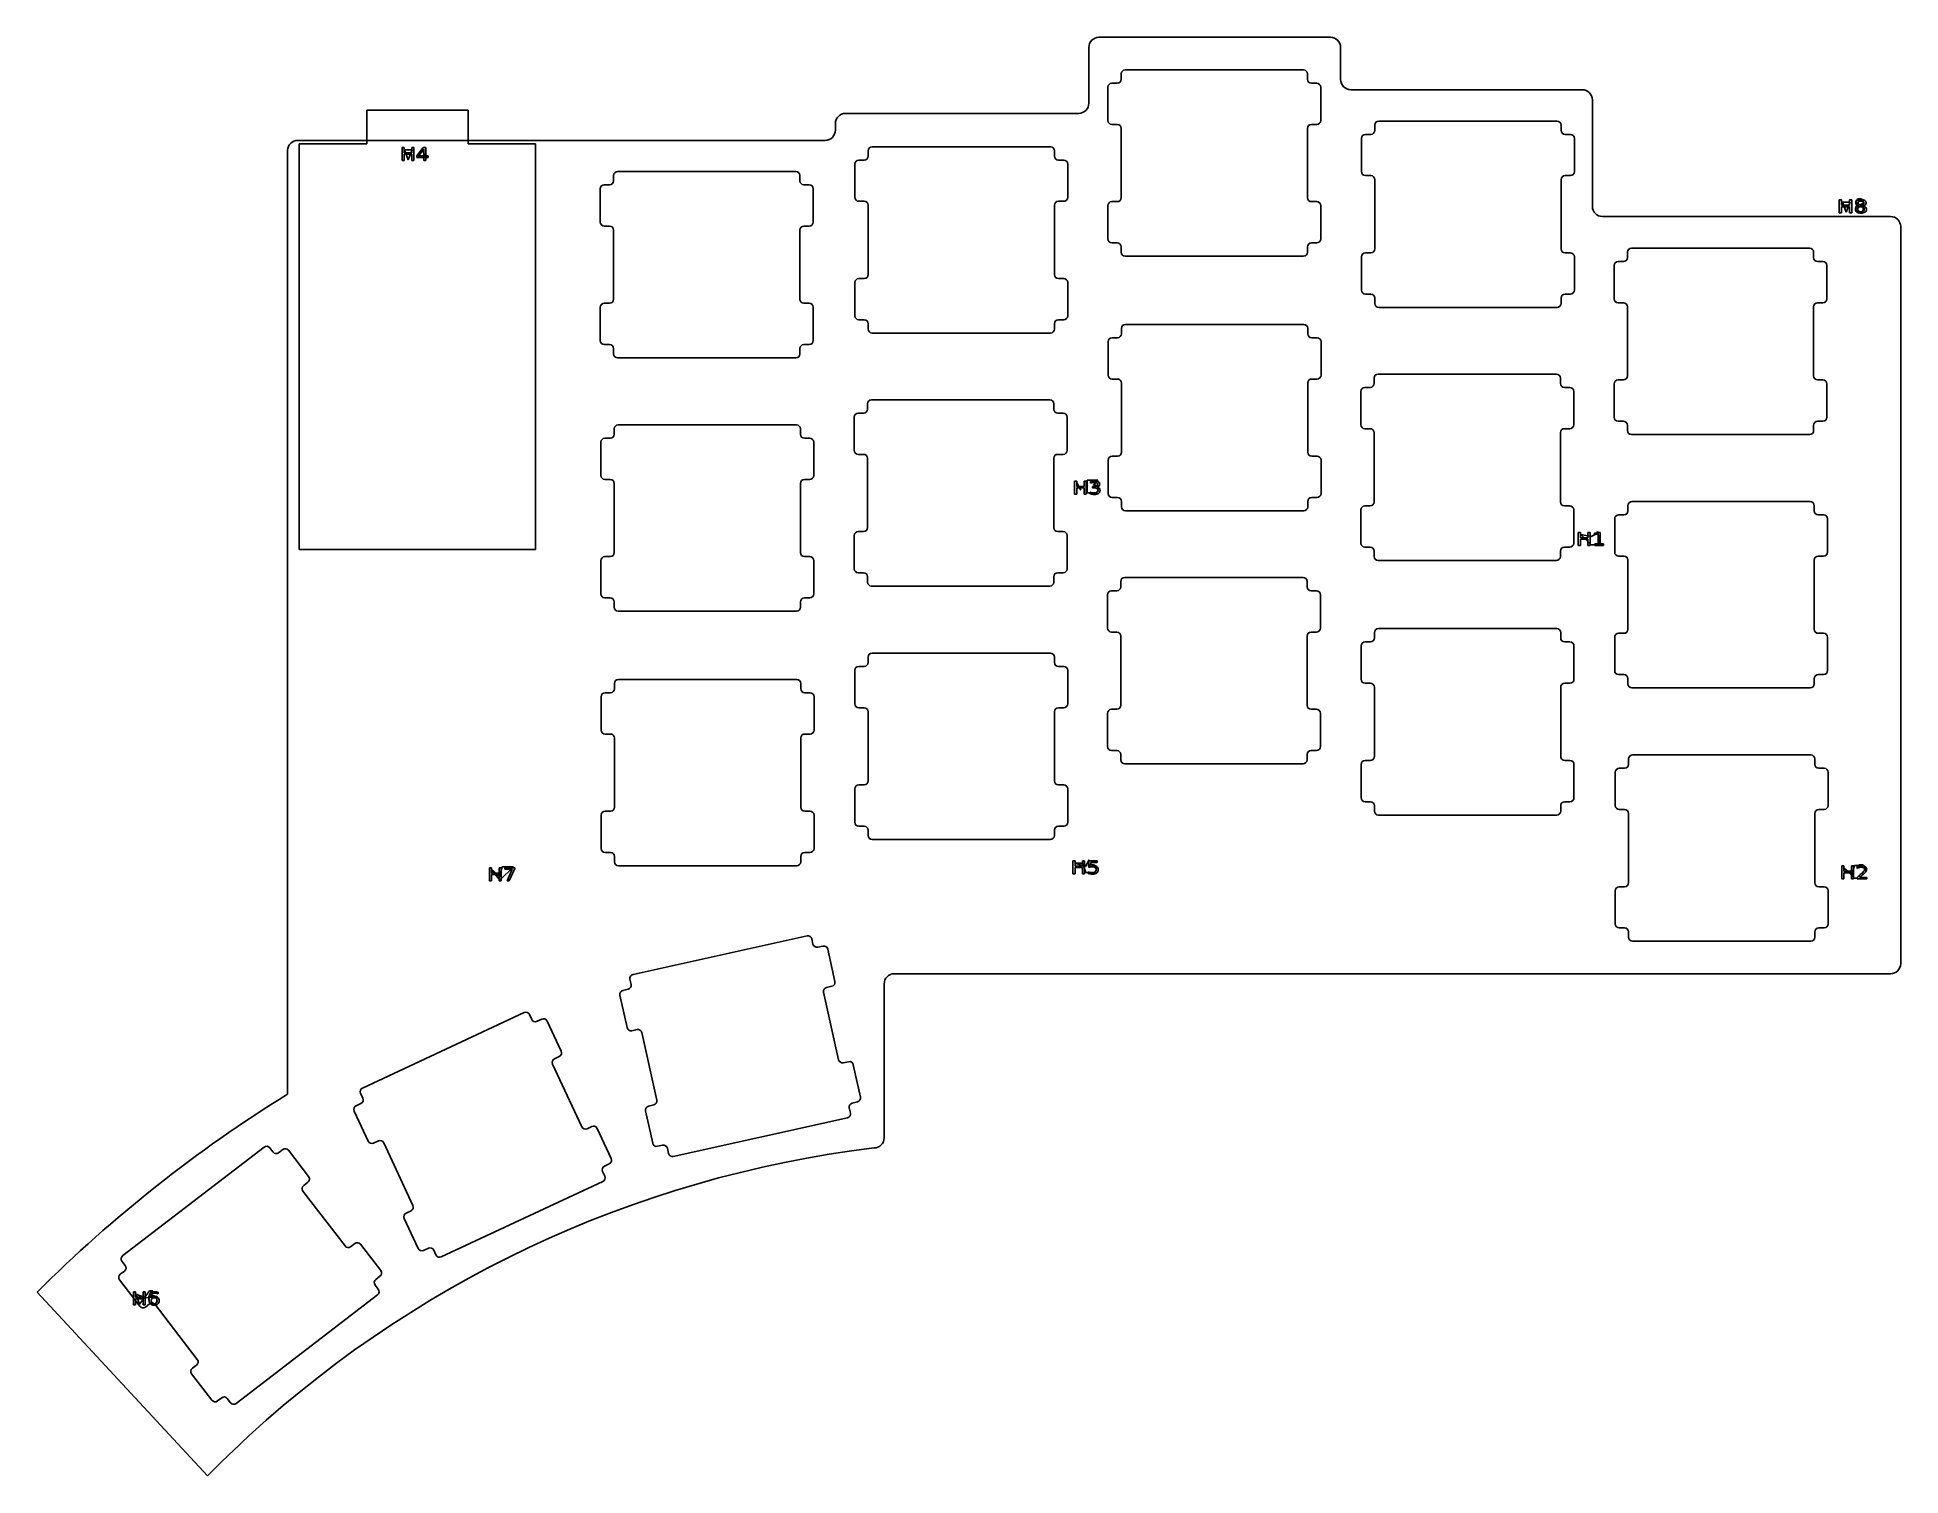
# Model space of a CAD drawing. Extents: x 0 to 140, y -107 to 1.
import ezdxf

# ---------------------------------------------------------------- set-up
doc = ezdxf.new("R2010")
doc.units = 0
doc.layers.get('0').update_dxf_attribs({"linetype": 'CONTINUOUS'})

msp = doc.modelspace()

# ---------------------------------------------------------------- linework, layer by layer
at = {"color": 7}
for p, q in [((79.062707, 0.251852), (79.062707, -3.939144)), ((97.223707, 1.013853), (79.824707, 1.013853)), ((97.985707, -2.161144), (97.985707, 0.251852)), ((80.4926, -5.233477), (80.4926, -2.734117)), ((80.4926, -2.734117), (80.494378, -2.735006)), ((80.794352, -2.435007), (80.79232, -2.434397)), ((80.79232, -2.434397), (81.19364, -2.434397)), ((81.19364, -2.434397), (81.194402, -2.435007)), ((81.49336, -2.134677), (81.49336, -1.733357)), ((81.49336, -1.733357), (81.494376, -1.735008)), ((81.494376, -2.135007), (81.49336, -2.134677)), ((81.79435, -1.435006), (81.79308, -1.433637)), ((81.79308, -1.433637), (95.19412, -1.433637)), ((95.19412, -1.433637), (95.194374, -1.435006)), ((95.494348, -1.735008), (95.49384, -1.733357)), ((95.49384, -1.733357), (95.49384, -2.134677)), ((95.49384, -2.134677), (95.494348, -2.135007)), ((95.794322, -2.435007), (95.79356, -2.434397)), ((95.79356, -2.434397), (96.19234, -2.434397)), ((96.19234, -2.434397), (96.194372, -2.435007)), ((96.494346, -2.735006), (96.49206, -2.734117)), ((96.49206, -2.734117), (96.49206, -5.233477)), ((116.146707, -2.923144), (98.747707, -2.923144)), ((116.908707, -11.686144), (116.908707, -3.685144)), ((24.78278, -4.458777), (32.40278, -4.458777)), ((24.78278, -6.998777), (24.78278, -4.458777)), ((32.40278, -4.458777), (32.40278, -6.998777)), ((60.012707, -5.463144), (60.012707, -5.971144)), ((78.300707, -4.701144), (60.774707, -4.701144)), ((80.494378, -5.235001), (80.4926, -5.233477)), ((81.19364, -5.533197), (80.79232, -5.533197)), ((80.79232, -5.533197), (80.794352, -5.535)), ((81.194402, -5.535), (81.19364, -5.533197)), ((96.19234, -5.533197), (95.79356, -5.533197)), ((95.79356, -5.533197), (95.794322, -5.535)), ((96.194372, -5.535), (96.19234, -5.533197)), ((96.49206, -5.233477), (96.494346, -5.235001)), ((100.554155, -5.579704), (100.554155, -5.980364)), ((114.254534, -5.279845), (100.854002, -5.279845)), ((114.554381, -5.980364), (114.554381, -5.579704)), ((32.19958, -6.732077), (19.599199, -6.733144)), ((19.70278, -37.478777), (19.70278, -6.998777)), ((19.70278, -6.998777), (24.78278, -6.998777)), ((59.250707, -6.733144), (32.19958, -6.732077)), ((32.40278, -6.998777), (37.48278, -6.998777)), ((37.48278, -6.998777), (37.48278, -37.478777)), ((81.49336, -11.034837), (81.49336, -5.832917)), ((81.49336, -5.832917), (81.494376, -5.835)), ((95.494348, -5.835), (95.49384, -5.832917)), ((95.49384, -5.832917), (95.49384, -11.034837)), ((99.553776, -6.580083), (99.553776, -9.079761)), ((100.254308, -6.280224), (99.853623, -6.280224)), ((115.253643, -6.280224), (114.854228, -6.280224)), ((115.55349, -9.079761), (115.55349, -6.580083)), ((18.837199, -7.495144), (18.837199, -78.399193)), ((27.447519, -7.269213), (27.603478, -7.269213)), ((27.447519, -8.241218), (27.447519, -7.269213)), ((27.603478, -8.241218), (27.447519, -8.241218)), ((27.603478, -7.269213), (27.603478, -7.66765)), ((27.603478, -7.66765), (28.17018, -7.66765)), ((28.17018, -7.778327), (27.603478, -7.778327)), ((27.603478, -7.778327), (27.603478, -8.241218)), ((27.62758, -7.430577), (28.19908, -7.430577)), ((27.91333, -8.192577), (27.62758, -7.430577)), ((28.19908, -7.430577), (27.91333, -8.192577)), ((28.17018, -7.66765), (28.17018, -7.269213)), ((28.17018, -7.269213), (28.326136, -7.269213)), ((28.17018, -8.241218), (28.17018, -7.778327)), ((28.326136, -8.241218), (28.17018, -8.241218)), ((28.326136, -7.269213), (28.326136, -8.241218)), ((28.558531, -7.885098), (29.037986, -7.269213)), ((28.558531, -8.012051), (28.558531, -7.885098)), ((29.078908, -8.012051), (28.558531, -8.012051)), ((28.6258, -7.859837), (28.98394, -7.334057)), ((29.17444, -8.026207), (28.6258, -7.859837)), ((29.078908, -7.383797), (28.68515, -7.902676)), ((28.68515, -7.902676), (29.078908, -7.902676)), ((28.98394, -7.334057), (29.17444, -8.026207)), ((29.037986, -7.269213), (29.234094, -7.269213)), ((29.078908, -7.902676), (29.078908, -7.383797)), ((29.078908, -8.241218), (29.078908, -8.012051)), ((29.234094, -8.241218), (29.078908, -8.241218)), ((29.234094, -7.269213), (29.234094, -7.902676)), ((29.234094, -7.902676), (29.398544, -7.902676)), ((29.398544, -8.012051), (29.234094, -8.012051)), ((29.234094, -8.012051), (29.234094, -8.241218)), ((29.398544, -7.902676), (29.398544, -8.012051)), ((62.17666, -8.207817), (61.77534, -8.207817)), ((61.77534, -8.207817), (61.77661, -8.209646)), ((62.17666, -8.209646), (62.17666, -8.207817)), ((62.476634, -7.509647), (62.47638, -7.509317)), ((62.47638, -7.509317), (62.47638, -7.908097)), ((62.47638, -7.908097), (62.476634, -7.909646)), ((76.1746, -7.209597), (62.7761, -7.209597)), ((62.7761, -7.209597), (62.776608, -7.209648)), ((76.176632, -7.209648), (76.1746, -7.209597)), ((76.47432, -7.908097), (76.47432, -7.509317)), ((76.47432, -7.509317), (76.476606, -7.509647)), ((76.476606, -7.909646), (76.47432, -7.908097)), ((77.17536, -8.207817), (76.77658, -8.207817)), ((76.77658, -8.207817), (76.77658, -8.209646)), ((77.17663, -8.209646), (77.17536, -8.207817)), ((43.343068, -9.370908), (43.34256, -9.368597)), ((43.34256, -9.368597), (43.34256, -9.769917)), ((43.34256, -9.769917), (43.343068, -9.770908)), ((57.04078, -9.068877), (43.64228, -9.068877)), ((43.64228, -9.068877), (43.643042, -9.070909)), ((57.043066, -9.070909), (57.04078, -9.068877)), ((57.3405, -9.769917), (57.3405, -9.368597)), ((57.3405, -9.368597), (57.34304, -9.370908)), ((57.34304, -9.770908), (57.3405, -9.769917)), ((61.476636, -8.509645), (61.47562, -8.507537)), ((61.47562, -8.507537), (61.47562, -11.009437)), ((77.47508, -11.009437), (77.47508, -8.507537)), ((77.47508, -8.507537), (77.476604, -8.509645)), ((99.853623, -9.379621), (100.254308, -9.379621)), ((100.554155, -9.67948), (100.554155, -14.880448)), ((114.554381, -14.880448), (114.554381, -9.67948)), ((114.854228, -9.379621), (115.253643, -9.379621)), ((42.34307, -10.370906), (42.3418, -10.369357)), ((42.3418, -10.369357), (42.3418, -12.868717)), ((43.04284, -10.069637), (42.64152, -10.069637)), ((42.64152, -10.069637), (42.643044, -10.070907)), ((43.043094, -10.070907), (43.04284, -10.069637)), ((58.04154, -10.069637), (57.64276, -10.069637)), ((57.64276, -10.069637), (57.643014, -10.070907)), ((58.043064, -10.070907), (58.04154, -10.069637)), ((58.34126, -12.868717), (58.34126, -10.369357)), ((58.34126, -10.369357), (58.343038, -10.370906)), ((61.47562, -11.009437), (61.476636, -11.009666)), ((77.476604, -11.009666), (77.47508, -11.009437)), ((81.494376, -11.035015), (81.49336, -11.034837)), ((95.49384, -11.034837), (95.494348, -11.035015)), ((136.75106, -11.225337), (136.79932, -11.177077)), ((136.79932, -11.177077), (136.8933, -11.128817)), ((136.8933, -11.128817), (137.0838, -11.128817)), ((137.0838, -11.128817), (137.18032, -11.177077)), ((137.18032, -11.177077), (137.22858, -11.225337)), ((61.77661, -11.309665), (61.77534, -11.309157)), ((61.77534, -11.309157), (62.17666, -11.309157)), ((62.17666, -11.309157), (62.17666, -11.309665)), ((62.476634, -11.609664), (62.47638, -11.608877)), ((62.47638, -11.608877), (62.47638, -16.808257)), ((76.47432, -16.808257), (76.47432, -11.608877)), ((76.47432, -11.608877), (76.476606, -11.609664)), ((76.77658, -11.309665), (76.77658, -11.309157)), ((76.77658, -11.309157), (77.17536, -11.309157)), ((77.17536, -11.309157), (77.17663, -11.309665)), ((80.4926, -14.133637), (80.4926, -11.634277)), ((80.4926, -11.634277), (80.494378, -11.635014)), ((80.794352, -11.335014), (80.79232, -11.334557)), ((80.79232, -11.334557), (81.19364, -11.334557)), ((81.19364, -11.334557), (81.194402, -11.335014)), ((95.794322, -11.335014), (95.79356, -11.334557)), ((95.79356, -11.334557), (96.19234, -11.334557)), ((96.19234, -11.334557), (96.194372, -11.335014)), ((96.494346, -11.635014), (96.49206, -11.634277)), ((96.49206, -11.634277), (96.49206, -14.133637)), ((118.30558, -12.447077), (117.670707, -12.448144)), ((134.56158, -12.447077), (118.30558, -12.447077)), ((135.32358, -12.447077), (134.56158, -12.447077)), ((139.322683, -12.448144), (135.32358, -12.447077)), ((135.468716, -11.206213), (135.633912, -11.206213)), ((135.468716, -12.178218), (135.468716, -11.206213)), ((135.633912, -12.178218), (135.468716, -12.178218)), ((135.633912, -11.206213), (135.633912, -11.60465)), ((135.633912, -11.60465), (136.234175, -11.60465)), ((136.234175, -11.715327), (135.633912, -11.715327)), ((135.633912, -11.715327), (135.633912, -12.178218)), ((135.70458, -11.367577), (136.27608, -11.367577)), ((135.99033, -12.129577), (135.70458, -11.367577)), ((136.27608, -11.367577), (135.99033, -12.129577)), ((136.234175, -11.60465), (136.234175, -11.206213)), ((136.234175, -11.206213), (136.399369, -11.206213)), ((136.234175, -12.178218), (136.234175, -11.715327)), ((136.399369, -12.178218), (136.234175, -12.178218)), ((136.399369, -11.206213), (136.399369, -12.178218)), ((136.7028, -11.319317), (136.75106, -11.225337)), ((136.7028, -11.367577), (136.7028, -11.319317)), ((136.75106, -11.461557), (136.7028, -11.367577)), ((136.75106, -11.652057), (136.7028, -11.748577)), ((136.7028, -11.748577), (136.7028, -11.939077)), ((136.7028, -11.939077), (136.75106, -12.033057)), ((136.79932, -11.509817), (136.75106, -11.461557)), ((136.79932, -11.606337), (136.75106, -11.652057)), ((136.75106, -12.033057), (136.79932, -12.081317)), ((136.98855, -11.558077), (136.79932, -11.509817)), ((136.8933, -11.558077), (136.79932, -11.606337)), ((136.79932, -12.081317), (136.8933, -12.129577)), ((136.870422, -11.452958), (136.870422, -11.452958)), ((137.0838, -11.558077), (136.8933, -11.558077)), ((136.8933, -12.129577), (137.0838, -12.129577)), ((136.930938, -11.66064), (136.930938, -11.66064)), ((137.18032, -11.606337), (136.98855, -11.558077)), ((137.18032, -11.509817), (137.0838, -11.558077)), ((137.0838, -12.129577), (137.18032, -12.081317)), ((137.096134, -11.716629), (137.096134, -11.716629)), ((137.22858, -11.461557), (137.18032, -11.509817)), ((137.22858, -11.652057), (137.18032, -11.606337)), ((137.18032, -12.081317), (137.22858, -12.033057)), ((137.22858, -11.225337), (137.2743, -11.319317)), ((137.2743, -11.367577), (137.22858, -11.461557)), ((137.2743, -11.748577), (137.22858, -11.652057)), ((137.22858, -12.033057), (137.2743, -11.939077)), ((137.2743, -11.319317), (137.2743, -11.367577)), ((137.2743, -11.939077), (137.2743, -11.748577)), ((42.3418, -12.868717), (42.34307, -12.870901)), ((42.643044, -13.170901), (42.64152, -13.168437)), ((42.64152, -13.168437), (43.04284, -13.168437)), ((43.04284, -13.168437), (43.043094, -13.170901)), ((43.343068, -13.4709), (43.34256, -13.470697)), ((43.34256, -13.470697), (43.34256, -18.670077)), ((57.3405, -18.670077), (57.3405, -13.470697)), ((57.3405, -13.470697), (57.34304, -13.4709)), ((57.643014, -13.170901), (57.64276, -13.168437)), ((57.64276, -13.168437), (58.04154, -13.168437)), ((58.04154, -13.168437), (58.043064, -13.170901)), ((58.343038, -12.870901), (58.34126, -12.868717)), ((140.084683, -68.582093), (140.084683, -13.210144)), ((80.494378, -14.135009), (80.4926, -14.133637)), ((81.19364, -14.433357), (80.79232, -14.433357)), ((80.79232, -14.433357), (80.794352, -14.435008)), ((81.194402, -14.435008), (81.19364, -14.433357)), ((81.49336, -15.134397), (81.49336, -14.733077)), ((81.49336, -14.733077), (81.494376, -14.735007)), ((81.494376, -15.135007), (81.49336, -15.134397)), ((95.494348, -14.735007), (95.49384, -14.733077)), ((95.49384, -14.733077), (95.49384, -15.134397)), ((95.49384, -15.134397), (95.494348, -15.135007)), ((96.19234, -14.433357), (95.79356, -14.433357)), ((95.79356, -14.433357), (95.794322, -14.435008)), ((96.194372, -14.435008), (96.19234, -14.433357)), ((96.49206, -14.133637), (96.494346, -14.135009)), ((100.254308, -15.180307), (99.853623, -15.180307)), ((115.253643, -15.180307), (114.854228, -15.180307)), ((119.540909, -15.531678), (119.540909, -15.132289)), ((119.840756, -14.832416), (133.241288, -14.832416)), ((133.541135, -15.132289), (133.541262, -15.531678)), ((95.19412, -15.434117), (81.79308, -15.434117)), ((81.79308, -15.434117), (95.19412, -15.434117)), ((95.194374, -15.435006), (81.79435, -15.435006)), ((99.553776, -15.480167), (99.553776, -17.979845)), ((115.55349, -17.979845), (115.55349, -15.480167)), ((118.5418, -18.632345), (118.5418, -16.132668)), ((118.841647, -15.831538), (119.241062, -15.831538)), ((133.841109, -15.831538), (134.241667, -15.831538)), ((134.541641, -16.132668), (134.541641, -18.632345)), ((61.476636, -17.409653), (61.47562, -17.407697)), ((61.47562, -17.407697), (61.47562, -19.909597)), ((62.17666, -17.107977), (61.77534, -17.107977)), ((61.77534, -17.107977), (61.77661, -17.109653)), ((62.17666, -17.109653), (62.17666, -17.107977)), ((62.47638, -16.808257), (62.476634, -16.809654)), ((76.476606, -16.809654), (76.47432, -16.808257)), ((77.17536, -17.107977), (76.77658, -17.107977)), ((76.77658, -17.107977), (76.77658, -17.109653)), ((77.17663, -17.109653), (77.17536, -17.107977)), ((77.47508, -19.909597), (77.47508, -17.407697)), ((77.47508, -17.407697), (77.476604, -17.409653)), ((42.34307, -19.270914), (42.3418, -19.269517)), ((42.3418, -19.269517), (42.3418, -21.768877)), ((43.04284, -18.969797), (42.64152, -18.969797)), ((42.64152, -18.969797), (42.643044, -18.970915)), ((43.043094, -18.970915), (43.04284, -18.969797)), ((43.34256, -18.670077), (43.343068, -18.670915)), ((57.34304, -18.670915), (57.3405, -18.670077)), ((58.04154, -18.969797), (57.64276, -18.969797)), ((57.64276, -18.969797), (57.643014, -18.970915)), ((58.043064, -18.970915), (58.04154, -18.969797)), ((58.34126, -21.768877), (58.34126, -19.269517)), ((58.34126, -19.269517), (58.343038, -19.270914)), ((99.853623, -18.279704), (100.254308, -18.279704)), ((100.554155, -18.579564), (100.554155, -18.980224)), ((100.854002, -19.280083), (114.254534, -19.280083)), ((114.554381, -18.980224), (114.554381, -18.579564)), ((114.854228, -18.279704), (115.253643, -18.279704)), ((119.241062, -18.932205), (118.841647, -18.932205)), ((119.540909, -24.431813), (119.540909, -19.232065)), ((133.541262, -19.232065), (133.541262, -24.431813)), ((134.241667, -18.932205), (133.841109, -18.932205)), ((61.47562, -19.909597), (61.476636, -19.909648)), ((61.77661, -20.209647), (61.77534, -20.209317)), ((61.77534, -20.209317), (62.17666, -20.209317)), ((62.17666, -20.209317), (62.17666, -20.209647)), ((62.476634, -20.509647), (62.47638, -20.509037)), ((62.47638, -20.509037), (62.47638, -20.907817)), ((62.47638, -20.907817), (62.476634, -20.909646)), ((76.47432, -20.907817), (76.47432, -20.509037)), ((76.47432, -20.509037), (76.476606, -20.509647)), ((76.476606, -20.909646), (76.47432, -20.907817)), ((76.77658, -20.209647), (76.77658, -20.209317)), ((76.77658, -20.209317), (77.17536, -20.209317)), ((77.17536, -20.209317), (77.17663, -20.209647)), ((77.476604, -19.909648), (77.47508, -19.909597)), ((81.51241, -21.259391), (81.51241, -20.860001)), ((81.813527, -20.560142), (95.212789, -20.560142)), ((95.512636, -20.860001), (95.512636, -21.259391)), ((42.3418, -21.768877), (42.34307, -21.770909)), ((42.643044, -22.070908), (42.64152, -22.068597)), ((42.64152, -22.068597), (43.04284, -22.068597)), ((43.04284, -22.068597), (43.043094, -22.070908)), ((43.343068, -22.370908), (43.34256, -22.370857)), ((43.34256, -22.370857), (43.34256, -22.769637)), ((57.3405, -22.769637), (57.3405, -22.370857)), ((57.3405, -22.370857), (57.34304, -22.370908)), ((57.643014, -22.070908), (57.64276, -22.068597)), ((57.64276, -22.068597), (58.04154, -22.068597)), ((58.04154, -22.068597), (58.043064, -22.070908)), ((58.343038, -21.770909), (58.34126, -21.768877)), ((62.776608, -21.209645), (62.7761, -21.207537)), ((62.7761, -21.207537), (76.1746, -21.207537)), ((76.1746, -21.207537), (76.176632, -21.209645)), ((80.513301, -24.360071), (80.513301, -21.86038)), ((80.813148, -21.559251), (81.212563, -21.559251)), ((95.812483, -21.559251), (96.213168, -21.559251)), ((96.513015, -21.86038), (96.513015, -24.360071)), ((43.34256, -22.769637), (43.343068, -22.770907)), ((43.643042, -23.070906), (43.64228, -23.069357)), ((43.64228, -23.069357), (57.04078, -23.069357)), ((57.04078, -23.069357), (57.043066, -23.070906)), ((57.34304, -22.770907), (57.3405, -22.769637)), ((81.212563, -24.659905), (80.813148, -24.659905)), ((81.51241, -30.159513), (81.51241, -24.959752)), ((95.512636, -24.959752), (95.512636, -30.159513)), ((96.213168, -24.659905), (95.812483, -24.659905)), ((100.5078, -24.990359), (100.5078, -24.590944)), ((100.5078, -24.990359), (100.5078, -24.990359)), ((100.807647, -24.29111), (114.206909, -24.29111)), ((114.506756, -24.590944), (114.506756, -24.990359)), ((118.5418, -27.532391), (118.5418, -25.031507)), ((118.841647, -24.73166), (119.241062, -24.73166)), ((133.841109, -24.73166), (134.241667, -24.73166)), ((134.541641, -25.031507), (134.541641, -27.532391)), ((62.429009, -26.920124), (62.429009, -26.519439)), ((62.728856, -26.219592), (76.129388, -26.219592)), ((76.429235, -26.519439), (76.429235, -26.920124)), ((99.507421, -28.091064), (99.507421, -25.590053)), ((99.807268, -25.290206), (100.206683, -25.290206)), ((114.806603, -25.290206), (115.207288, -25.290206)), ((115.507135, -25.590053), (115.507135, -28.091064)), ((61.42863, -30.019559), (61.42863, -27.519818)), ((61.729747, -27.219971), (62.129035, -27.219971)), ((76.729082, -27.219971), (77.129767, -27.219971)), ((77.429614, -27.519818), (77.429614, -30.019559)), ((119.241062, -27.832238), (118.841647, -27.832238)), ((134.241667, -27.832238), (133.841109, -27.832238)), ((42.385869, -31.90462), (42.385869, -29.405006)), ((42.685716, -29.105159), (43.086274, -29.105159)), ((43.386248, -28.805185), (43.386248, -28.404627)), ((43.686095, -28.10478), (57.086627, -28.10478)), ((57.386474, -28.404627), (57.386474, -28.805185)), ((57.686321, -29.105159), (58.085736, -29.105159)), ((58.385583, -29.405006), (58.385583, -31.90462)), ((100.206683, -28.390911), (99.807268, -28.390911)), ((100.5078, -33.890392), (100.5078, -28.690758)), ((114.506756, -28.690758), (114.506756, -33.890392)), ((115.207288, -28.390911), (114.806603, -28.390911)), ((119.540909, -28.5315), (119.540909, -28.132085)), ((133.241288, -28.832617), (119.840756, -28.832617)), ((133.541262, -28.132085), (133.541135, -28.5315)), ((62.129035, -30.319406), (61.729747, -30.319406)), ((62.429009, -35.820157), (62.429009, -30.619253)), ((76.429235, -30.619253), (76.429235, -35.820157)), ((77.129767, -30.319406), (76.729082, -30.319406)), ((80.513301, -33.260091), (80.513301, -30.759207)), ((80.813148, -30.45936), (81.212563, -30.45936)), ((95.812483, -30.45936), (96.213168, -30.45936)), ((96.513015, -30.759207), (96.513015, -33.260091)), ((43.086274, -32.205737), (42.685716, -32.205737)), ((58.085736, -32.205737), (57.686321, -32.205737)), ((43.386248, -37.705345), (43.386248, -32.505584)), ((57.386474, -32.505584), (57.386474, -37.705345)), ((77.993519, -32.338886), (78.149478, -32.338886)), ((77.993519, -33.310891), (77.993519, -32.338886)), ((78.149478, -33.310891), (77.993519, -33.310891)), ((78.149478, -32.338886), (78.149478, -32.737323)), ((78.149478, -32.737323), (78.71618, -32.737323)), ((78.71618, -32.847999), (78.149478, -32.847999)), ((78.149478, -32.847999), (78.149478, -33.310891)), ((78.17358, -32.500377), (78.45933, -33.000757)), ((78.45933, -33.000757), (78.17358, -32.500377)), ((78.71618, -32.737323), (78.71618, -32.338886)), ((78.71618, -32.338886), (78.872136, -32.338886)), ((78.71618, -33.310891), (78.71618, -32.847999)), ((78.872136, -33.310891), (78.71618, -33.310891)), ((78.872136, -32.338886), (78.872136, -33.310891)), ((78.93558, -32.261617), (79.7433, -32.261617)), ((78.93558, -33.214117), (78.93558, -32.261617)), ((79.1718, -33.214117), (78.93558, -33.214117)), ((79.147767, -33.281592), (79.147767, -33.15464)), ((79.26832, -33.262377), (79.1718, -33.214117)), ((79.182509, -32.480161), (79.182509, -32.362973)), ((79.5528, -33.262377), (79.26832, -33.262377)), ((79.346961, -32.845395), (79.346961, -32.737323)), ((79.346961, -32.737323), (79.487479, -32.737323)), ((79.481302, -32.845395), (79.346961, -32.845395)), ((79.7433, -32.261617), (79.41056, -32.642617)), ((79.41056, -32.642617), (79.5528, -32.642617)), ((79.5528, -32.642617), (79.64932, -32.690877)), ((79.64932, -33.214117), (79.5528, -33.262377)), ((79.64932, -32.690877), (79.69758, -32.739137)), ((79.69758, -33.165857), (79.64932, -33.214117)), ((79.668916, -32.786803), (79.668916, -32.786803)), ((79.69758, -32.739137), (79.7433, -32.833117)), ((79.7433, -33.071877), (79.69758, -33.165857)), ((79.7433, -32.833117), (79.7433, -33.071877)), ((81.212563, -33.560065), (80.813148, -33.560065)), ((96.213168, -33.560065), (95.812483, -33.560065)), ((81.51241, -34.2592), (81.51241, -33.859912)), ((95.212789, -34.560444), (81.813527, -34.560444)), ((95.512636, -33.859912), (95.512636, -34.2592)), ((99.507421, -36.991097), (99.507421, -34.490213)), ((99.807268, -34.190239), (100.206683, -34.190239)), ((114.806603, -34.190239), (115.207288, -34.190239)), ((115.507135, -34.490213), (115.507135, -36.991097)), ((118.885081, -34.866387), (119.284496, -34.866387)), ((119.584343, -34.56654), (119.584343, -34.167125)), ((119.88546, -33.867278), (133.284722, -33.867278)), ((133.584569, -34.167125), (133.584569, -34.56654)), ((133.884416, -34.866387), (134.285101, -34.866387)), ((61.729747, -36.120131), (62.129035, -36.120131)), ((76.729082, -36.120131), (77.129767, -36.120131)), ((115.852224, -36.186986), (116.008183, -36.186986)), ((115.852224, -37.158991), (115.852224, -36.186986)), ((116.008183, -36.186986), (116.008183, -36.585423)), ((116.03228, -36.348477), (116.81714, -36.491987)), ((116.31803, -36.610097), (116.03228, -36.348477)), ((116.574882, -36.585423), (116.574882, -36.186986)), ((116.574882, -36.186986), (116.730841, -36.186986)), ((116.730841, -36.186986), (116.730841, -37.158991)), ((116.81714, -36.491987), (117.12702, -36.348477)), ((117.059746, -36.233859), (117.335374, -36.186986)), ((117.059746, -36.353651), (117.059746, -36.233859)), ((117.336918, -36.306778), (117.059746, -36.353651)), ((117.12702, -36.348477), (117.221, -36.251957)), ((117.221, -36.251957), (117.31752, -36.109717)), ((117.31752, -36.109717), (117.45976, -37.110477)), ((117.335374, -36.186986), (117.491332, -36.186986)), ((117.336918, -37.048313), (117.336918, -36.306778)), ((117.491332, -36.186986), (117.491332, -37.048313)), ((118.585234, -37.667118), (118.585234, -35.167504)), ((134.584948, -35.167504), (134.584948, -37.667118)), ((37.48278, -37.478777), (19.70278, -37.478777)), ((61.42863, -38.919592), (61.42863, -36.419978)), ((77.429614, -36.419978), (77.429614, -38.919592)), ((100.206683, -37.290944), (99.807268, -37.290944)), ((100.5078, -37.990206), (100.5078, -37.590791)), ((114.506756, -37.590791), (114.506756, -37.990206)), ((115.207288, -37.290944), (114.806603, -37.290944)), ((116.008183, -37.158991), (115.852224, -37.158991)), ((116.008183, -36.585423), (116.574882, -36.585423)), ((116.574882, -36.696099), (116.008183, -36.696099)), ((116.008183, -36.696099), (116.008183, -37.158991)), ((116.81714, -37.110477), (116.31803, -36.610097)), ((116.574882, -37.158991), (116.574882, -36.696099)), ((116.730841, -37.158991), (116.574882, -37.158991)), ((117.45976, -37.110477), (116.81714, -37.110477)), ((117.082136, -37.048313), (117.336918, -37.048313)), ((117.082136, -37.158991), (117.082136, -37.048313)), ((117.746117, -37.158991), (117.082136, -37.158991)), ((117.491332, -37.048313), (117.746117, -37.048313)), ((117.746117, -37.048313), (117.746117, -37.158991)), ((42.385869, -40.80478), (42.385869, -38.305039)), ((42.685716, -38.005192), (43.086274, -38.005192)), ((57.686321, -38.005192), (58.085736, -38.005192)), ((58.385583, -38.305039), (58.385583, -40.80478)), ((114.206909, -38.290053), (100.807647, -38.290053)), ((119.284496, -37.967092), (118.885081, -37.967092)), ((119.584343, -43.466573), (119.584343, -38.266939)), ((133.584569, -38.266939), (133.584569, -43.466573)), ((134.285101, -37.967092), (133.884416, -37.967092)), ((62.129035, -39.219439), (61.729747, -39.219439)), ((62.429009, -39.919971), (62.429009, -39.519286)), ((76.129388, -40.219818), (62.728856, -40.219818)), ((76.429235, -39.519286), (76.429235, -39.919971)), ((77.129767, -39.219439), (76.729082, -39.219439)), ((81.166208, -40.570465), (80.765523, -40.570465)), ((81.466055, -39.87006), (81.466055, -40.270618)), ((95.166434, -39.570086), (81.765902, -39.570086)), ((95.466281, -40.270618), (95.466281, -39.87006)), ((96.165543, -40.570465), (95.766128, -40.570465)), ((43.086274, -41.104627), (42.685716, -41.104627)), ((43.386248, -41.805159), (43.386248, -41.405744)), ((57.386474, -41.405744), (57.386474, -41.805159)), ((58.085736, -41.104627), (57.686321, -41.104627)), ((80.465676, -40.870439), (80.465676, -43.370053)), ((96.46666, -43.370053), (96.46666, -40.870439)), ((57.086627, -42.105006), (43.686095, -42.105006)), ((100.826189, -43.415646), (114.226721, -43.415646)), ((80.765523, -43.6699), (81.166208, -43.6699)), ((81.466055, -43.971017), (81.466055, -49.170778)), ((95.466281, -49.170778), (95.466281, -43.971017)), ((95.766128, -43.6699), (96.165543, -43.6699)), ((99.525963, -47.215613), (99.525963, -44.715872)), ((99.82708, -44.416025), (100.226495, -44.416025)), ((100.526342, -44.116178), (100.526342, -43.715493)), ((114.526568, -43.715493), (114.526568, -44.116178)), ((114.826542, -44.416025), (115.2271, -44.416025)), ((115.526947, -44.715872), (115.526947, -47.215613)), ((118.585234, -46.567278), (118.585234, -44.067537)), ((118.885081, -43.76642), (119.284496, -43.76642)), ((133.884416, -43.76642), (134.285101, -43.76642)), ((134.584948, -44.067537), (134.584948, -46.567278)), ((62.472316, -45.955011), (62.472316, -45.554326)), ((62.772163, -45.254479), (76.172695, -45.254479)), ((76.472542, -45.554326), (76.472542, -45.955011)), ((43.40479, -47.931004), (43.40479, -47.530446)), ((43.705907, -47.230599), (57.105169, -47.230599)), ((57.405016, -47.530446), (57.405016, -47.931004)), ((61.473207, -49.054319), (61.473207, -46.554705)), ((61.773054, -46.254858), (62.172469, -46.254858)), ((76.772516, -46.254858), (77.173074, -46.254858)), ((77.472921, -46.554705), (77.472921, -49.054319)), ((100.226495, -47.51546), (99.82708, -47.51546)), ((115.2271, -47.51546), (114.826542, -47.51546)), ((119.284496, -46.867125), (118.885081, -46.867125)), ((119.584343, -47.566387), (119.584343, -47.166972)), ((133.584569, -47.166972), (133.584569, -47.566387)), ((134.285101, -46.867125), (133.884416, -46.867125)), ((42.405681, -51.030439), (42.405681, -48.530825)), ((42.705528, -48.230978), (43.104943, -48.230978)), ((57.704863, -48.230978), (58.105548, -48.230978)), ((58.405395, -48.530825), (58.405395, -51.030439)), ((100.526342, -53.016211), (100.526342, -47.815307)), ((114.526568, -47.815307), (114.526568, -53.016211)), ((133.284722, -47.867504), (119.88546, -47.867504)), ((62.172469, -49.354166), (61.773054, -49.354166)), ((62.172469, -49.354166), (62.172469, -49.354166)), ((62.472316, -54.855044), (62.472316, -49.65414)), ((76.472542, -49.65414), (76.472542, -54.855044)), ((77.173074, -49.354166), (76.772516, -49.354166)), ((80.465676, -49.770472), (80.465676, -52.270086)), ((81.166208, -49.470625), (80.765523, -49.470625)), ((96.165543, -49.470625), (95.766128, -49.470625)), ((96.46666, -52.270086), (96.46666, -49.770472)), ((43.104943, -51.330286), (42.705528, -51.330286)), ((43.40479, -56.831164), (43.40479, -51.630133)), ((57.405016, -51.630133), (57.405016, -56.831164)), ((58.105548, -51.330286), (57.704863, -51.330286)), ((80.765523, -52.57006), (81.166208, -52.57006)), ((81.466055, -52.869907), (81.466055, -53.270465)), ((95.466281, -53.270465), (95.466281, -52.869907)), ((95.766128, -52.57006), (96.165543, -52.57006)), ((96.46666, -52.270086), (96.46666, -52.270086)), ((119.629047, -53.6013), (119.629047, -53.201885)), ((119.928894, -52.902038), (133.328156, -52.902038)), ((133.628003, -53.201885), (133.628003, -53.6013)), ((81.765902, -53.570439), (95.166434, -53.570439)), ((99.525963, -56.115646), (99.525963, -53.616032)), ((99.82708, -53.316058), (100.226495, -53.316058)), ((114.826542, -53.316058), (115.2271, -53.316058)), ((115.526947, -53.616032), (115.526947, -56.115646)), ((118.628668, -56.702005), (118.628668, -54.202264)), ((118.928515, -53.902417), (119.32793, -53.902417)), ((133.92912, -53.902417), (134.328535, -53.902417)), ((134.628382, -54.202264), (134.628382, -56.702005)), ((61.473207, -57.954479), (61.473207, -55.454738)), ((61.773054, -55.154891), (62.172469, -55.154891)), ((76.772516, -55.154891), (77.173074, -55.154891)), ((77.472921, -55.454738), (77.472921, -57.954479)), ((42.705528, -57.131011), (43.104943, -57.131011)), ((57.704863, -57.131011), (58.105548, -57.131011)), ((100.226495, -56.415493), (99.82708, -56.415493)), ((100.526342, -57.116025), (100.526342, -56.71534)), ((114.226721, -57.415872), (100.826189, -57.415872)), ((114.526568, -56.71534), (114.526568, -57.116025)), ((115.2271, -56.415493), (114.826542, -56.415493)), ((119.32793, -57.001852), (118.928515, -57.001852)), ((119.629047, -62.50146), (119.629047, -57.301699)), ((133.628003, -57.301699), (133.628003, -62.50146)), ((134.328535, -57.001852), (133.92912, -57.001852)), ((42.405681, -59.930599), (42.405681, -57.430858)), ((58.405395, -57.430858), (58.405395, -59.930599)), ((62.172469, -58.254326), (61.773054, -58.254326)), ((62.472316, -58.954858), (62.472316, -58.554173)), ((76.472542, -58.554173), (76.472542, -58.954858)), ((77.173074, -58.254326), (76.772516, -58.254326)), ((76.172695, -59.254705), (62.772163, -59.254705)), ((34.013419, -61.384038), (34.169378, -61.384038)), ((34.013419, -62.356042), (34.013419, -61.384038)), ((34.169378, -61.384038), (34.169378, -61.782475)), ((34.19348, -61.545277), (34.76498, -62.045657)), ((34.78784, -62.307277), (34.19348, -61.545277)), ((34.73608, -61.782475), (34.73608, -61.384038)), ((34.73608, -61.384038), (34.892036, -61.384038)), ((34.76498, -62.045657), (34.95548, -61.306517)), ((35.81146, -61.306517), (34.78784, -62.307277)), ((34.892036, -61.384038), (34.892036, -62.356042)), ((34.95548, -61.306517), (35.81146, -61.306517)), ((35.176932, -61.384038), (35.91812, -61.384038)), ((35.176932, -61.494716), (35.176932, -61.384038)), ((35.730508, -61.494716), (35.176932, -61.494716)), ((35.336749, -62.356042), (35.730508, -61.494716)), ((35.91812, -61.440027), (35.499657, -62.356042)), ((35.91812, -61.384038), (35.91812, -61.440027)), ((43.104943, -60.230446), (42.705528, -60.230446)), ((43.104943, -60.230446), (43.104943, -60.230446)), ((43.40479, -60.930978), (43.40479, -60.530293)), ((57.105169, -61.230825), (43.705907, -61.230825)), ((57.405016, -60.530293), (57.405016, -60.930978)), ((58.105548, -60.230446), (57.704863, -60.230446)), ((77.866519, -60.863338), (78.022478, -60.863338)), ((77.866519, -61.835342), (77.866519, -60.863338)), ((78.022478, -60.863338), (78.022478, -61.261775)), ((78.022478, -61.261775), (78.58918, -61.261775)), ((78.58918, -61.372453), (78.022478, -61.372453)), ((78.022478, -61.372453), (78.022478, -61.835342)), ((78.04658, -61.024577), (78.61808, -61.024577)), ((78.80858, -61.286197), (78.04658, -61.024577)), ((78.58918, -61.261775), (78.58918, -60.863338)), ((78.58918, -60.863338), (78.745136, -60.863338)), ((78.58918, -61.835342), (78.58918, -61.372453)), ((78.61808, -61.024577), (78.83144, -61.738317)), ((78.745136, -60.863338), (78.745136, -61.835342)), ((79.09306, -60.785817), (78.80858, -61.286197)), ((79.0448, -61.263337), (79.09306, -60.785817)), ((79.09306, -61.215077), (79.0448, -61.263337)), ((79.070952, -60.863338), (79.683204, -60.863338)), ((79.070952, -61.35162), (79.070952, -60.863338)), ((79.18958, -61.166817), (79.09306, -61.215077)), ((79.4258, -61.166817), (79.18958, -61.166817)), ((79.683204, -60.974016), (79.213784, -60.974016)), ((79.213784, -60.974016), (79.213784, -61.212296)), ((79.52232, -61.215077), (79.4258, -61.166817)), ((79.57058, -61.263337), (79.52232, -61.215077)), ((79.6163, -61.357317), (79.57058, -61.263337)), ((79.57058, -61.690057), (79.6163, -61.596077)), ((79.6163, -61.596077), (79.6163, -61.357317)), ((79.683204, -60.863338), (79.683204, -60.974016)), ((135.651524, -61.244338), (135.807483, -61.244338)), ((135.651524, -62.216342), (135.651524, -61.244338)), ((135.807483, -61.244338), (135.807483, -61.642775)), ((135.83158, -61.405577), (136.40308, -61.905957)), ((136.61644, -62.167577), (135.83158, -61.405577)), ((136.374182, -61.642775), (136.374182, -61.244338)), ((136.374182, -61.244338), (136.530141, -61.244338)), ((136.40308, -61.905957), (136.61644, -61.215077)), ((136.530141, -61.244338), (136.530141, -62.216342)), ((136.61644, -61.215077), (136.87806, -61.215077)), ((137.35558, -61.596077), (136.78408, -62.167577)), ((136.80886, -61.424025), (136.80886, -61.291213)), ((136.87806, -61.215077), (136.97458, -61.166817)), ((136.97458, -61.166817), (137.2108, -61.166817)), ((137.2108, -61.166817), (137.30732, -61.215077)), ((137.30732, -61.215077), (137.35558, -61.263337)), ((137.35558, -61.263337), (137.4013, -61.357317)), ((137.4013, -61.453837), (137.35558, -61.596077)), ((137.4013, -61.357317), (137.4013, -61.453837)), ((34.169378, -62.356042), (34.013419, -62.356042)), ((34.169378, -61.782475), (34.73608, -61.782475)), ((34.73608, -61.893153), (34.169378, -61.893153)), ((34.169378, -61.893153), (34.169378, -62.356042)), ((34.73608, -62.356042), (34.73608, -61.893153)), ((34.892036, -62.356042), (34.73608, -62.356042)), ((35.499657, -62.356042), (35.336749, -62.356042)), ((78.022478, -61.835342), (77.866519, -61.835342)), ((78.745136, -61.835342), (78.58918, -61.835342)), ((78.83144, -61.738317), (79.09306, -61.738317)), ((79.022311, -61.812556), (79.022311, -61.680395)), ((79.09306, -61.738317), (79.18958, -61.786577)), ((79.18958, -61.786577), (79.4258, -61.786577)), ((79.4258, -61.786577), (79.52232, -61.738317)), ((79.52232, -61.738317), (79.57058, -61.690057)), ((118.928515, -62.801307), (119.32793, -62.801307)), ((119.629047, -62.50146), (119.629047, -62.50146)), ((133.92912, -62.801307), (134.328535, -62.801307)), ((135.807483, -62.216342), (135.651524, -62.216342)), ((135.807483, -61.642775), (136.374182, -61.642775)), ((136.374182, -61.753453), (135.807483, -61.753453)), ((135.807483, -61.753453), (135.807483, -62.216342)), ((136.374182, -62.216342), (136.374182, -61.753453)), ((136.530141, -62.216342), (136.374182, -62.216342)), ((136.78408, -62.167577), (136.61644, -62.167577)), ((136.801139, -62.216342), (136.801139, -62.105667)), ((137.533062, -62.216342), (136.801139, -62.216342)), ((136.988753, -62.105667), (137.533062, -62.105667)), ((136.988753, -62.105667), (136.988753, -62.105667)), ((137.533062, -62.105667), (137.533062, -62.216342)), ((118.628668, -65.602038), (118.628668, -63.102424)), ((134.628382, -63.102424), (134.628382, -65.602038)), ((44.800774, -69.399973), (57.882536, -66.49942)), ((58.240549, -66.727766), (58.326909, -67.118545)), ((119.32793, -65.901885), (118.928515, -65.901885)), ((119.629047, -66.602417), (119.629047, -66.201859)), ((133.328156, -66.902264), (119.928894, -66.902264)), ((133.628003, -66.201859), (133.628003, -66.602417)), ((134.328535, -65.901885), (133.92912, -65.901885)), ((58.684922, -67.346891), (59.075828, -67.260404)), ((59.433714, -67.487353), (59.974861, -69.928166)), ((44.659042, -70.148765), (44.572555, -69.757859)), ((64.440308, -69.344093), (74.49058, -69.343077)), ((74.49058, -69.343077), (110.55858, -69.343077)), ((110.55858, -69.343077), (135.32358, -69.343077)), ((135.32358, -69.343077), (139.322683, -69.344093)), ((44.353988, -73.391964), (43.812841, -70.951151)), ((44.041187, -70.593138), (44.430696, -70.506778)), ((59.12866, -70.730679), (60.254007, -75.807758)), ((59.746515, -70.286179), (59.355736, -70.372666)), ((63.6778, -81.027077), (63.678308, -70.106093)), ((36.619815, -72.264585), (24.475732, -77.92688)), ((37.18814, -72.772331), (37.018595, -72.409492)), ((37.948489, -72.747693), (37.58692, -72.917365)), ((39.403909, -75.158407), (38.347269, -72.8926)), ((45.10151, -73.532553), (44.711874, -73.61904)), ((46.58487, -78.837978), (45.459523, -73.760772)), ((38.896036, -75.726732), (39.258875, -75.55706)), ((40.948483, -80.83772), (38.751129, -76.125385)), ((60.61202, -76.035977), (61.001656, -75.94822)), ((61.359542, -76.176566), (61.900689, -78.617379)), ((24.330787, -78.32566), (24.499125, -78.688499)), ((23.846371, -79.655604), (24.90296, -81.921284)), ((24.35418, -79.087279), (23.991316, -79.256824)), ((46.279816, -82.081177), (45.738669, -79.640364)), ((45.967015, -79.282351), (46.357794, -79.195864)), ((61.054488, -79.419765), (61.140975, -79.810671)), ((61.672343, -78.975392), (61.282834, -79.061879)), ((41.710102, -80.814352), (41.347136, -80.983897)), ((43.165395, -83.224939), (42.108755, -80.959259)), ((60.912756, -80.168684), (47.830994, -83.06784)), ((63.678308, -81.663093), (63.6778, -81.027077)), ((6.445199, -90.519184), (17.07689, -82.361212)), ((17.496752, -82.416838), (17.740427, -82.734338)), ((18.161559, -82.789964), (18.478983, -82.546251)), ((18.898857, -82.600607), (20.421803, -84.58422)), ((25.301689, -82.066318), (25.664541, -81.896646)), ((26.063321, -82.041553), (28.260675, -86.755158)), ((47.028608, -82.221766), (46.637702, -82.308253)), ((47.472981, -82.840891), (47.386621, -82.449985)), ((42.657522, -83.793264), (43.020488, -83.623719)), ((20.366177, -85.005352), (20.048753, -85.248938)), ((30.391862, -90.615958), (42.535983, -84.952393)), ((42.682287, -84.553613), (42.512615, -84.192044)), ((19.993127, -85.6688), (23.158323, -89.795284)), ((27.607895, -87.720866), (28.664535, -89.986673)), ((28.115768, -87.153811), (27.752802, -87.322213)), ((23.579468, -89.84964), (23.896879, -89.607324)), ((6.634518, -91.256419), (6.390843, -90.939046)), ((24.318024, -89.66168), (25.839674, -91.645166)), ((29.063188, -90.13158), (29.426027, -89.963305)), ((29.824807, -90.108212), (29.993209, -90.471051)), ((7.727518, -94.324739), (6.20583, -92.341126)), ((6.261468, -91.921264), (6.578879, -91.677551)), ((25.784048, -92.066298), (25.466675, -92.310011)), ((0.02393, -93.252859), (12.827216, -107.054965)), ((7.254445, -93.248338), (7.410403, -93.248338)), ((7.254445, -94.220342), (7.254445, -93.248338)), ((7.410403, -93.248338), (7.410403, -93.646775)), ((7.410403, -93.646775), (7.977104, -93.646775)), ((7.977104, -93.757453), (7.410403, -93.757453)), ((7.410403, -93.757453), (7.410403, -94.220342)), ((7.72033, -94.171577), (7.43458, -93.409577)), ((7.43458, -93.409577), (8.21944, -93.695327)), ((8.4582, -93.170817), (7.72033, -94.171577)), ((7.977104, -93.646775), (7.977104, -93.248338)), ((7.977104, -93.248338), (8.133062, -93.248338)), ((7.977104, -94.220342), (7.977104, -93.757453)), ((8.133062, -93.248338), (8.133062, -94.220342)), ((8.21944, -93.695327), (8.48106, -93.648337)), ((8.4328, -93.600077), (8.48106, -93.409577)), ((8.4328, -93.981077), (8.4328, -93.600077)), ((8.71982, -93.170817), (8.4582, -93.170817)), ((8.48106, -93.409577), (8.57758, -93.267337)), ((8.48106, -93.648337), (8.52932, -93.600077)), ((8.52932, -93.600077), (8.6233, -93.551817)), ((8.57758, -93.267337), (8.6233, -93.219077)), ((8.6233, -93.219077), (8.71982, -93.170817)), ((8.6233, -93.551817), (8.8138, -93.551817)), ((8.810169, -93.681931), (8.810169, -93.681931)), ((8.8138, -93.551817), (8.91032, -93.600077)), ((8.91032, -93.600077), (8.95858, -93.648337)), ((8.95858, -93.648337), (9.0043, -93.742317)), ((9.0043, -93.742317), (9.0043, -93.981077)), ((9.11977, -93.269824), (9.11977, -93.389615)), ((9.11977, -93.269824), (9.11977, -93.269824)), ((25.599009, -93.468378), (14.968652, -101.62508)), ((25.411049, -92.729873), (25.654635, -93.047246)), ((7.410403, -94.220342), (7.254445, -94.220342)), ((8.133062, -94.220342), (7.977104, -94.220342)), ((8.466074, -94.136652), (8.14865, -94.380365)), ((8.48106, -94.075057), (8.4328, -93.981077)), ((8.52932, -94.123317), (8.48106, -94.075057)), ((8.6233, -94.171577), (8.52932, -94.123317)), ((8.8138, -94.171577), (8.6233, -94.171577)), ((8.91032, -94.123317), (8.8138, -94.171577)), ((12.052414, -98.317492), (8.885949, -94.192278)), ((8.95858, -94.075057), (8.91032, -94.123317)), ((9.0043, -93.981077), (8.95858, -94.075057)), ((13.145414, -101.385685), (11.623738, -99.402199)), ((11.679364, -98.981067), (11.996788, -98.738624)), ((13.88397, -101.197725), (13.566559, -101.441311)), ((14.547507, -101.570724), (14.303845, -101.253351))]:
    msp.add_line(p, q, dxfattribs=at)
for points in [[(79.824707, 1.013853), (79.403994, 1.012782), (79.062834, 0.671623), (79.062707, 0.251852)], [(97.985707, 0.251852), (97.985834, 0.671623), (97.644674, 1.012782), (97.223707, 1.013853)], [(80.494378, -2.735006), (80.494378, -2.569331), (80.628678, -2.435032), (80.794352, -2.435007)], [(81.194402, -2.435007), (81.360076, -2.434981), (81.494376, -2.300682), (81.494376, -2.135007)], [(81.494376, -1.735008), (81.494376, -1.569332), (81.628673, -1.435021), (81.79435, -1.435006)], [(95.194374, -1.435006), (95.360051, -1.435021), (95.494348, -1.569332), (95.494348, -1.735008)], [(95.494348, -2.135007), (95.494348, -2.300682), (95.628648, -2.434993), (95.794322, -2.435007)], [(96.194372, -2.435007), (96.360046, -2.435032), (96.494346, -2.569331), (96.494346, -2.735006)], [(98.747707, -2.923144), (98.326994, -2.924211), (97.985834, -2.583051), (97.985707, -2.161144)], [(79.062707, -3.939144), (79.062834, -4.361051), (78.721674, -4.702211), (78.300707, -4.701144)], [(116.908707, -3.685144), (116.908834, -3.26537), (116.567674, -2.924211), (116.146707, -2.923144)], [(60.774707, -4.701144), (60.353994, -4.702211), (60.012834, -5.04337), (60.012707, -5.463144)], [(80.794352, -5.535), (80.628678, -5.534975), (80.494378, -5.400676), (80.494378, -5.235001)], [(81.494376, -5.835), (81.494376, -5.669325), (81.360076, -5.535014), (81.194402, -5.535)], [(95.794322, -5.535), (95.628648, -5.535026), (95.494348, -5.669325), (95.494348, -5.835)], [(96.494346, -5.235001), (96.494346, -5.400676), (96.360046, -5.534975), (96.194372, -5.535)], [(100.854002, -5.279845), (100.68909, -5.280518), (100.55479, -5.414817), (100.554155, -5.579704)], [(114.554381, -5.579704), (114.554762, -5.414817), (114.420462, -5.280506), (114.254534, -5.279845)], [(19.599199, -6.733144), (19.178917, -6.734211), (18.837758, -7.07537), (18.837199, -7.495144)], [(60.012707, -5.971144), (60.012834, -6.393051), (59.671674, -6.734211), (59.250707, -6.733144)], [(99.853623, -6.280224), (99.689092, -6.280516), (99.554792, -6.414815), (99.553776, -6.580083)], [(100.554155, -5.980364), (100.55479, -6.146166), (100.42049, -6.280465), (100.254308, -6.280224)], [(114.854228, -6.280224), (114.689062, -6.280475), (114.554762, -6.146166), (114.554381, -5.980364)], [(115.55349, -6.580083), (115.55476, -6.414815), (115.42046, -6.280504), (115.253643, -6.280224)], [(61.77661, -8.209646), (61.610936, -8.209671), (61.476636, -8.34397), (61.476636, -8.509645)], [(62.476634, -7.909646), (62.476634, -8.075321), (62.342334, -8.209632), (62.17666, -8.209646)], [(62.776608, -7.209648), (62.610934, -7.209673), (62.476634, -7.343972), (62.476634, -7.509647)], [(76.476606, -7.509647), (76.476606, -7.343972), (76.342306, -7.209662), (76.176632, -7.209648)], [(76.77658, -8.209646), (76.610906, -8.20962), (76.476606, -8.075321), (76.476606, -7.909646)], [(77.476604, -8.509645), (77.476604, -8.34397), (77.342304, -8.20966), (77.17663, -8.209646)], [(43.343068, -9.770908), (43.343068, -9.936583), (43.208768, -10.070893), (43.043094, -10.070907)], [(43.643042, -9.070909), (43.477368, -9.070934), (43.343068, -9.205233), (43.343068, -9.370908)], [(57.34304, -9.370908), (57.34304, -9.205233), (57.20874, -9.070923), (57.043066, -9.070909)], [(57.643014, -10.070907), (57.47734, -10.070882), (57.34304, -9.936583), (57.34304, -9.770908)], [(99.553776, -9.079761), (99.554792, -9.24616), (99.689092, -9.38047), (99.853623, -9.379621)], [(100.254308, -9.379621), (100.42049, -9.380498), (100.55479, -9.514809), (100.554155, -9.67948)], [(114.554381, -9.67948), (114.554762, -9.514809), (114.689062, -9.38051), (114.854228, -9.379621)], [(115.253643, -9.379621), (115.42046, -9.380459), (115.55476, -9.24616), (115.55349, -9.079761)], [(42.643044, -10.070907), (42.47737, -10.070932), (42.34307, -10.205231), (42.34307, -10.370906)], [(58.343038, -10.370906), (58.343038, -10.205231), (58.208738, -10.070921), (58.043064, -10.070907)], [(61.476636, -11.009666), (61.476636, -11.175341), (61.610936, -11.309651), (61.77661, -11.309665)], [(77.17663, -11.309665), (77.342304, -11.30964), (77.476604, -11.175341), (77.476604, -11.009666)], [(81.194402, -11.335014), (81.360076, -11.334989), (81.494376, -11.20069), (81.494376, -11.035015)], [(95.494348, -11.035015), (95.494348, -11.20069), (95.628648, -11.335), (95.794322, -11.335014)], [(136.809904, -11.256343), (136.879691, -11.211204), (136.975101, -11.188635), (137.096134, -11.188635)], [(137.096134, -11.188635), (137.217711, -11.188635), (137.313121, -11.211204), (137.382362, -11.256343)], [(62.17666, -11.309665), (62.342334, -11.30969), (62.476634, -11.443989), (62.476634, -11.609664)], [(76.476606, -11.609664), (76.476606, -11.443989), (76.610906, -11.309679), (76.77658, -11.309665)], [(80.494378, -11.635014), (80.494378, -11.469339), (80.628678, -11.33504), (80.794352, -11.335014)], [(96.194372, -11.335014), (96.360046, -11.33504), (96.494346, -11.469339), (96.494346, -11.635014)], [(117.670707, -12.448144), (117.249994, -12.449211), (116.908834, -12.108051), (116.908707, -11.686144)], [(136.67742, -11.90478), (136.67742, -11.842714), (136.699775, -11.790197), (136.744481, -11.747228)], [(136.78537, -12.121577), (136.713404, -12.07123), (136.67742, -11.998964), (136.67742, -11.90478)], [(136.706044, -11.440588), (136.706044, -11.362897), (136.740664, -11.301482), (136.809904, -11.256343)], [(136.764926, -11.581864), (136.72567, -11.543235), (136.706044, -11.496144), (136.706044, -11.440588)], [(136.744481, -11.747228), (136.789188, -11.70426), (136.851339, -11.675397), (136.930938, -11.66064)], [(136.930938, -11.66064), (136.860062, -11.646751), (136.804725, -11.620492), (136.764926, -11.581864)], [(137.096134, -12.197098), (136.961471, -12.197098), (136.857882, -12.171924), (136.78537, -12.121577)], [(136.910493, -11.76676), (136.865787, -11.80018), (136.843435, -11.846187), (136.843435, -11.90478)], [(136.843435, -11.90478), (136.843435, -11.963374), (136.865787, -12.009381), (136.910493, -12.042801)], [(136.929302, -11.335119), (136.890049, -11.363331), (136.870422, -11.402611), (136.870422, -11.452958)], [(136.870422, -11.452958), (136.870422, -11.503305), (136.890049, -11.542584), (136.929302, -11.570796)], [(137.096134, -11.716629), (137.017625, -11.716629), (136.955743, -11.733339), (136.910493, -11.76676)], [(136.910493, -12.042801), (136.955743, -12.076221), (137.017625, -12.092931), (137.096134, -12.092931)], [(137.096134, -11.292802), (137.024712, -11.292802), (136.969101, -11.306908), (136.929302, -11.335119)], [(136.929302, -11.570796), (136.969101, -11.599008), (137.024712, -11.613114), (137.096134, -11.613114)], [(137.262146, -11.335119), (137.222347, -11.306908), (137.167008, -11.292802), (137.096134, -11.292802)], [(137.096134, -11.613114), (137.167008, -11.613114), (137.222347, -11.599008), (137.262146, -11.570796)], [(137.281773, -11.76676), (137.237066, -11.733339), (137.175187, -11.716629), (137.096134, -11.716629)], [(137.096134, -12.092931), (137.174643, -12.092931), (137.236523, -12.076221), (137.281773, -12.042801)], [(137.406078, -12.121577), (137.334112, -12.171924), (137.230797, -12.197098), (137.096134, -12.197098)], [(137.322664, -11.452958), (137.322664, -11.402611), (137.302491, -11.363331), (137.262146, -11.335119)], [(137.262146, -11.570796), (137.302491, -11.542584), (137.322664, -11.503305), (137.322664, -11.452958)], [(137.426525, -11.581864), (137.387269, -11.620492), (137.332476, -11.646751), (137.262146, -11.66064)], [(137.262146, -11.66064), (137.341745, -11.675397), (137.403624, -11.70426), (137.447787, -11.747228)], [(137.349652, -11.90478), (137.349652, -11.846187), (137.327025, -11.80018), (137.281773, -11.76676)], [(137.281773, -12.042801), (137.327025, -12.008947), (137.349652, -11.96294), (137.349652, -11.90478)], [(137.382362, -11.256343), (137.451602, -11.301482), (137.486222, -11.362897), (137.486222, -11.440588)], [(137.514846, -11.90478), (137.514846, -11.998964), (137.47859, -12.07123), (137.406078, -12.121577)], [(137.486222, -11.440588), (137.486222, -11.496144), (137.466324, -11.543235), (137.426525, -11.581864)], [(137.447787, -11.747228), (137.492494, -11.790197), (137.514846, -11.842714), (137.514846, -11.90478)], [(140.084683, -13.210144), (140.085826, -12.79037), (139.744666, -12.449211), (139.322683, -12.448144)], [(42.34307, -12.870901), (42.34307, -13.036576), (42.47737, -13.170887), (42.643044, -13.170901)], [(43.043094, -13.170901), (43.208768, -13.170926), (43.343068, -13.305225), (43.343068, -13.4709)], [(57.34304, -13.4709), (57.34304, -13.305225), (57.47734, -13.170915), (57.643014, -13.170901)], [(58.043064, -13.170901), (58.208738, -13.170875), (58.343038, -13.036576), (58.343038, -12.870901)], [(80.794352, -14.435008), (80.628678, -14.434983), (80.494378, -14.300684), (80.494378, -14.135009)], [(81.494376, -14.735007), (81.494376, -14.569332), (81.360076, -14.435022), (81.194402, -14.435008)], [(81.79435, -15.435006), (81.628676, -15.434981), (81.494376, -15.300682), (81.494376, -15.135007)], [(95.494348, -15.135007), (95.494348, -15.300682), (95.360048, -15.434981), (95.194374, -15.435006)], [(95.794322, -14.435008), (95.628648, -14.435033), (95.494348, -14.569332), (95.494348, -14.735007)], [(96.494346, -14.135009), (96.494346, -14.300684), (96.360046, -14.434983), (96.194372, -14.435008)], [(99.853623, -15.180307), (99.689092, -15.180523), (99.554792, -15.314822), (99.553776, -15.480167)], [(100.554155, -14.880448), (100.55479, -15.046174), (100.42049, -15.180473), (100.254308, -15.180307)], [(114.854228, -15.180307), (114.689062, -15.180485), (114.554762, -15.046174), (114.554381, -14.880448)], [(115.55349, -15.480167), (115.55476, -15.314822), (115.42046, -15.180512), (115.253643, -15.180307)], [(119.540909, -15.132289), (119.541783, -14.967035), (119.676088, -14.832721), (119.840756, -14.832416)], [(133.241288, -14.832416), (133.40748, -14.83271), (133.54177, -14.967035), (133.541135, -15.132289)], [(118.5418, -16.132668), (118.5418, -15.967044), (118.6761, -15.832745), (118.841647, -15.831538)], [(119.241062, -15.831538), (119.407498, -15.832694), (119.541798, -15.698395), (119.540909, -15.531678)], [(133.541262, -15.531678), (133.542024, -15.698395), (133.676324, -15.832705), (133.841109, -15.831538)], [(134.241667, -15.831538), (134.407567, -15.832593), (134.542022, -15.966944), (134.541641, -16.132668)], [(61.77661, -17.109653), (61.610936, -17.109679), (61.476636, -17.243978), (61.476636, -17.409653)], [(62.476634, -16.809654), (62.476634, -16.975329), (62.342334, -17.109639), (62.17666, -17.109653)], [(76.77658, -17.109653), (76.610906, -17.109628), (76.476606, -16.975329), (76.476606, -16.809654)], [(77.476604, -17.409653), (77.476604, -17.243978), (77.342304, -17.109667), (77.17663, -17.109653)], [(99.553776, -17.979845), (99.554792, -18.146167), (99.689092, -18.280478), (99.853623, -18.279704)], [(115.253643, -18.279704), (115.42046, -18.280466), (115.55476, -18.146167), (115.55349, -17.979845)], [(42.643044, -18.970915), (42.47737, -18.97094), (42.34307, -19.105239), (42.34307, -19.270914)], [(43.343068, -18.670915), (43.343068, -18.83659), (43.208768, -18.970901), (43.043094, -18.970915)], [(57.643014, -18.970915), (57.47734, -18.970889), (57.34304, -18.83659), (57.34304, -18.670915)], [(58.343038, -19.270914), (58.343038, -19.105239), (58.208738, -18.970929), (58.043064, -18.970915)], [(100.254308, -18.279704), (100.42049, -18.280506), (100.55479, -18.414816), (100.554155, -18.579564)], [(100.554155, -18.980224), (100.55479, -19.146165), (100.68909, -19.280476), (100.854002, -19.280083)], [(114.254534, -19.280083), (114.420462, -19.280464), (114.554762, -19.146165), (114.554381, -18.980224)], [(114.554381, -18.579564), (114.554762, -18.414816), (114.689062, -18.280517), (114.854228, -18.279704)], [(118.841647, -18.932205), (118.6761, -18.932699), (118.5418, -18.798389), (118.5418, -18.632345)], [(119.540909, -19.232065), (119.541798, -19.067037), (119.407498, -18.932727), (119.241062, -18.932205)], [(133.841109, -18.932205), (133.676324, -18.932738), (133.542024, -19.067037), (133.541262, -19.232065)], [(134.541641, -18.632345), (134.542022, -18.798488), (134.407567, -18.93284), (134.241667, -18.932205)], [(61.476636, -19.909648), (61.476636, -20.075323), (61.610936, -20.209633), (61.77661, -20.209647)], [(62.17666, -20.209647), (62.342334, -20.209673), (62.476634, -20.343972), (62.476634, -20.509647)], [(62.476634, -20.909646), (62.476634, -21.075321), (62.610934, -21.209631), (62.776608, -21.209645)], [(76.176632, -21.209645), (76.342306, -21.20962), (76.476606, -21.075321), (76.476606, -20.909646)], [(76.476606, -20.509647), (76.476606, -20.343972), (76.610906, -20.209661), (76.77658, -20.209647)], [(77.17663, -20.209647), (77.342304, -20.209622), (77.476604, -20.075323), (77.476604, -19.909648)], [(81.51241, -20.860001), (81.51368, -20.694771), (81.64798, -20.560472), (81.813527, -20.560142)], [(95.212789, -20.560142), (95.379352, -20.560461), (95.513652, -20.694771), (95.512636, -20.860001)], [(42.34307, -21.770909), (42.34307, -21.936584), (42.47737, -22.070894), (42.643044, -22.070908)], [(43.043094, -22.070908), (43.208768, -22.070934), (43.343068, -22.205233), (43.343068, -22.370908)], [(57.34304, -22.370908), (57.34304, -22.205233), (57.47734, -22.070922), (57.643014, -22.070908)], [(58.043064, -22.070908), (58.208738, -22.070883), (58.343038, -21.936584), (58.343038, -21.770909)], [(80.513301, -21.86038), (80.513682, -21.694769), (80.647982, -21.56047), (80.813148, -21.559251)], [(81.212563, -21.559251), (81.37938, -21.560419), (81.51368, -21.42612), (81.51241, -21.259391)], [(95.512636, -21.259391), (95.513652, -21.42612), (95.647952, -21.560431), (95.812483, -21.559251)], [(96.213168, -21.559251), (96.37935, -21.560459), (96.51365, -21.694769), (96.513015, -21.86038)], [(43.343068, -22.770907), (43.343068, -22.936582), (43.477368, -23.070892), (43.643042, -23.070906)], [(57.043066, -23.070906), (57.20874, -23.070881), (57.34304, -22.936582), (57.34304, -22.770907)], [(80.813148, -24.659905), (80.648, -24.660398), (80.513707, -24.526121), (80.513301, -24.360071)], [(81.51241, -24.959752), (81.51368, -24.794721), (81.379372, -24.660428), (81.212563, -24.659905)], [(95.812483, -24.659905), (95.64796, -24.660413), (95.513667, -24.794721), (95.512636, -24.959752)], [(96.513015, -24.360071), (96.513622, -24.526121), (96.379332, -24.660413), (96.213168, -24.659905)], [(100.206683, -25.290206), (100.373492, -25.291095), (100.507785, -25.156787), (100.5078, -24.990359)], [(100.5078, -24.590944), (100.507825, -24.425415), (100.642118, -24.291148), (100.807647, -24.29111)], [(114.206909, -24.29111), (114.373454, -24.291138), (114.507747, -24.425415), (114.506756, -24.590944)], [(114.506756, -24.990359), (114.507772, -25.156787), (114.64208, -25.29108), (114.806603, -25.290206)], [(118.5418, -25.031507), (118.5418, -24.867111), (118.676108, -24.732803), (118.841647, -24.73166)], [(119.241062, -24.73166), (119.40749, -24.732803), (119.541783, -24.598495), (119.540909, -24.431813)], [(133.541262, -24.431813), (133.542024, -24.598495), (133.676332, -24.732788), (133.841109, -24.73166)], [(134.241667, -24.73166), (134.407559, -24.732676), (134.542022, -24.867011), (134.541641, -25.031507)], [(62.429009, -26.519439), (62.429913, -26.354535), (62.564206, -26.220227), (62.728856, -26.219592)], [(76.129388, -26.219592), (76.295562, -26.220242), (76.42987, -26.354535), (76.429235, -26.519439)], [(99.507421, -25.590053), (99.507817, -25.425403), (99.64211, -25.291095), (99.807268, -25.290206)], [(115.207288, -25.290206), (115.373462, -25.29111), (115.50777, -25.425403), (115.507135, -25.590053)], [(61.42863, -27.519818), (61.429915, -27.354533), (61.564208, -27.220225), (61.729747, -27.219971)], [(62.129035, -27.219971), (62.295435, -27.220352), (62.429883, -27.086016), (62.429009, -26.920124)], [(76.429235, -26.920124), (76.42987, -27.085917), (76.564178, -27.22021), (76.729082, -27.219971)], [(77.129767, -27.219971), (77.29556, -27.22024), (77.429868, -27.354533), (77.429614, -27.519818)], [(118.841647, -27.832238), (118.676108, -27.832604), (118.5418, -27.698311), (118.5418, -27.532391)], [(119.540909, -28.132085), (119.541798, -27.966927), (119.40749, -27.832634), (119.241062, -27.832238)], [(133.841109, -27.832238), (133.676332, -27.832619), (133.542039, -27.966927), (133.541262, -28.132085)], [(134.541641, -27.532391), (134.542007, -27.69841), (134.407559, -27.832746), (134.241667, -27.832238)], [(42.385869, -29.405006), (42.386773, -29.240229), (42.521066, -29.105921), (42.685716, -29.105159)], [(43.086274, -29.105159), (43.252393, -29.106048), (43.386883, -28.971558), (43.386248, -28.805185)], [(43.386248, -28.404627), (43.386771, -28.240231), (43.521064, -28.105923), (43.686095, -28.10478)], [(57.086627, -28.10478), (57.25242, -28.105938), (57.386728, -28.240231), (57.386474, -28.404627)], [(57.386474, -28.805185), (57.386601, -28.971458), (57.520937, -29.105906), (57.686321, -29.105159)], [(58.085736, -29.105159), (58.252418, -29.105936), (58.386726, -29.240229), (58.385583, -29.405006)], [(99.807268, -28.390911), (99.64211, -28.39114), (99.507802, -28.256857), (99.507421, -28.091064)], [(100.5078, -28.690758), (100.5078, -28.525473), (100.373492, -28.39118), (100.206683, -28.390911)], [(114.806603, -28.390911), (114.64208, -28.391165), (114.507787, -28.525473), (114.506756, -28.690758)], [(115.507135, -28.091064), (115.507755, -28.256857), (115.373462, -28.391165), (115.207288, -28.390911)], [(119.840756, -28.832617), (119.676106, -28.832617), (119.541798, -28.698309), (119.540909, -28.5315)], [(133.541135, -28.5315), (133.541755, -28.698309), (133.407462, -28.832617), (133.241288, -28.832617)], [(61.729747, -30.319406), (61.564208, -30.32028), (61.4299, -30.185987), (61.42863, -30.019559)], [(62.429009, -30.619253), (62.429898, -30.454503), (62.295435, -30.320168), (62.129035, -30.319406)], [(76.729082, -30.319406), (76.564178, -30.320295), (76.429885, -30.454603), (76.429235, -30.619253)], [(77.429614, -30.019559), (77.429843, -30.185987), (77.29556, -30.320295), (77.129767, -30.319406)], [(80.513301, -30.759207), (80.513697, -30.594811), (80.64799, -30.460503), (80.813148, -30.45936)], [(81.212563, -30.45936), (81.379372, -30.460503), (81.513665, -30.326195), (81.51241, -30.159513)], [(95.512636, -30.159513), (95.513652, -30.326195), (95.64796, -30.460488), (95.812483, -30.45936)], [(96.213168, -30.45936), (96.379342, -30.460518), (96.51365, -30.594811), (96.513015, -30.759207)], [(42.685716, -32.205737), (42.521066, -32.205737), (42.386758, -32.071429), (42.385869, -31.90462)], [(43.386248, -32.505584), (43.386756, -32.339945), (43.252293, -32.20561), (43.086274, -32.205737)], [(57.686321, -32.205737), (57.521036, -32.205737), (57.386743, -32.340045), (57.386474, -32.505584)], [(58.385583, -31.90462), (58.386711, -32.071429), (58.252418, -32.205737), (58.085736, -32.205737)], [(79.147767, -33.15464), (79.191002, -33.175908), (79.238356, -33.191966), (79.289829, -33.202816)], [(79.306042, -33.317401), (79.255084, -33.309588), (79.202326, -33.297652), (79.147767, -33.281592)], [(79.182509, -32.362973), (79.241701, -32.349084), (79.297032, -32.338668), (79.348505, -32.331723)], [(79.343872, -32.443702), (79.294975, -32.451515), (79.241188, -32.463669), (79.182509, -32.480161)], [(79.289829, -33.202816), (79.341299, -33.213667), (79.395086, -33.219093), (79.45119, -33.219093)], [(79.455823, -33.329771), (79.407438, -33.329771), (79.357512, -33.325648), (79.306042, -33.317401)], [(79.481302, -32.431985), (79.438581, -32.431985), (79.39277, -32.435891), (79.343872, -32.443702)], [(79.348505, -32.331723), (79.400491, -32.324779), (79.449389, -32.321307), (79.495198, -32.321307)], [(79.45119, -33.219093), (79.548987, -33.219093), (79.623364, -33.202816), (79.674319, -33.170264)], [(79.789358, -33.250995), (79.711121, -33.303512), (79.599942, -33.329771), (79.455823, -33.329771)], [(79.661194, -32.472348), (79.619503, -32.445439), (79.559539, -32.431985), (79.481302, -32.431985)], [(79.679724, -32.894224), (79.632371, -32.861672), (79.566229, -32.845395), (79.481302, -32.845395)], [(79.487479, -32.737323), (79.564172, -32.737323), (79.622848, -32.724519), (79.663511, -32.698911)], [(79.495198, -32.321307), (79.613582, -32.321307), (79.70726, -32.344093), (79.776234, -32.389666)], [(79.724504, -32.586933), (79.724504, -32.537019), (79.703402, -32.498825), (79.661194, -32.472348)], [(79.663511, -32.698911), (79.704174, -32.672868), (79.724504, -32.635543), (79.724504, -32.586933)], [(79.824875, -32.709978), (79.788329, -32.746871), (79.736343, -32.77248), (79.668916, -32.786803)], [(79.668916, -32.786803), (79.743549, -32.800257), (79.801712, -32.82825), (79.843404, -32.870785)], [(79.674319, -33.170264), (79.725792, -33.137714), (79.751527, -33.090404), (79.751527, -33.028339)], [(79.751527, -33.028339), (79.751527, -32.971047), (79.727593, -32.926343), (79.679724, -32.894224)], [(79.776234, -32.389666), (79.845205, -32.434804), (79.87969, -32.496003), (79.87969, -32.57326)], [(79.906713, -33.028339), (79.906713, -33.124257), (79.867595, -33.198476), (79.789358, -33.250995)], [(79.87969, -32.57326), (79.87969, -32.62708), (79.861418, -32.672652), (79.824875, -32.709978)], [(79.843404, -32.870785), (79.885611, -32.91332), (79.906713, -32.965837), (79.906713, -33.028339)], [(80.813148, -33.560065), (80.647891, -33.560558), (80.513555, -33.42611), (80.513301, -33.260091)], [(81.51241, -33.859912), (81.51368, -33.694881), (81.379372, -33.560588), (81.212563, -33.560065)], [(95.812483, -33.560065), (95.64796, -33.560573), (95.513667, -33.694881), (95.512636, -33.859912)], [(96.513015, -33.260091), (96.513777, -33.42611), (96.379441, -33.560573), (96.213168, -33.560065)], [(81.813527, -34.560444), (81.647889, -34.560546), (81.513553, -34.426108), (81.51241, -34.2592)], [(95.512636, -34.2592), (95.513779, -34.426108), (95.379443, -34.560571), (95.212789, -34.560444)], [(99.507421, -34.490213), (99.507675, -34.325463), (99.642011, -34.191001), (99.807268, -34.190239)], [(100.206683, -34.190239), (100.373492, -34.191001), (100.507785, -34.056693), (100.5078, -33.890392)], [(114.506756, -33.890392), (114.507772, -34.056693), (114.64208, -34.190986), (114.806603, -34.190239)], [(115.207288, -34.190239), (115.373561, -34.191016), (115.507897, -34.325463), (115.507135, -34.490213)], [(118.585234, -35.167504), (118.585503, -35.001965), (118.719796, -34.867657), (118.885081, -34.866387)], [(119.284496, -34.866387), (119.451178, -34.867657), (119.585471, -34.733349), (119.584343, -34.56654)], [(119.584343, -34.167125), (119.585501, -34.001967), (119.719794, -33.867659), (119.88546, -33.867278)], [(133.284722, -33.867278), (133.45115, -33.867674), (133.585458, -34.001967), (133.584569, -34.167125)], [(133.584569, -34.56654), (133.585458, -34.733349), (133.719766, -34.867642), (133.884416, -34.866387)], [(134.285101, -34.866387), (134.451148, -34.867672), (134.585456, -35.001965), (134.584948, -35.167504)], [(61.42863, -36.419978), (61.429915, -36.254693), (61.564208, -36.120385), (61.729747, -36.120131)], [(62.129035, -36.120131), (62.295535, -36.120512), (62.430025, -35.986021), (62.429009, -35.820157)], [(76.429235, -35.820157), (76.429743, -35.985922), (76.564079, -36.12037), (76.729082, -36.120131)], [(77.129767, -36.120131), (77.29556, -36.1204), (77.429868, -36.254693), (77.429614, -36.419978)], [(43.086274, -38.005192), (43.252293, -38.005954), (43.386741, -37.871618), (43.386248, -37.705345)], [(57.386474, -37.705345), (57.386728, -37.871519), (57.521036, -38.005812), (57.686321, -38.005192)], [(99.807268, -37.290944), (99.64211, -37.291046), (99.507802, -37.156763), (99.507421, -36.991097)], [(100.5078, -37.590791), (100.5078, -37.425379), (100.373492, -37.291086), (100.206683, -37.290944)], [(114.806603, -37.290944), (114.64208, -37.291071), (114.507787, -37.425379), (114.506756, -37.590791)], [(115.507135, -36.991097), (115.507755, -37.156763), (115.373462, -37.291071), (115.207288, -37.290944)], [(118.885081, -37.967092), (118.719697, -37.967712), (118.585361, -37.833264), (118.585234, -37.667118)], [(134.584948, -37.667118), (134.585583, -37.833264), (134.451247, -37.967727), (134.285101, -37.967092)], [(42.385869, -38.305039), (42.386773, -38.140135), (42.521066, -38.005827), (42.685716, -38.005192)], [(58.085736, -38.005192), (58.252418, -38.005842), (58.386726, -38.140135), (58.385583, -38.305039)], [(61.729747, -39.219439), (61.564208, -39.220186), (61.4299, -39.085893), (61.42863, -38.919592)], [(77.429614, -38.919592), (77.429843, -39.085893), (77.29556, -39.220201), (77.129767, -39.219439)], [(100.807647, -38.290053), (100.642108, -38.291054), (100.5078, -38.156761), (100.5078, -37.990206)], [(114.506756, -37.990206), (114.507757, -38.156761), (114.373464, -38.291069), (114.206909, -38.290053)], [(119.584343, -38.266939), (119.585486, -38.102035), (119.451178, -37.967742), (119.284496, -37.967092)], [(133.884416, -37.967092), (133.719766, -37.967727), (133.585473, -38.102035), (133.584569, -38.266939)], [(62.429009, -39.519286), (62.429898, -39.354409), (62.295435, -39.220074), (62.129035, -39.219439)], [(62.728856, -40.219818), (62.564206, -40.220184), (62.429898, -40.085891), (62.429009, -39.919971)], [(76.429235, -39.919971), (76.429855, -40.085891), (76.295562, -40.220199), (76.129388, -40.219818)], [(76.729082, -39.219439), (76.564178, -39.220201), (76.429885, -39.354509), (76.429235, -39.519286)], [(80.765523, -40.570465), (80.600901, -40.570973), (80.466565, -40.705435), (80.465676, -40.870439)], [(81.466055, -40.270618), (81.466675, -40.436665), (81.332382, -40.570973), (81.166208, -40.570465)], [(81.765902, -39.570086), (81.600899, -39.570975), (81.466563, -39.705437), (81.466055, -39.87006)], [(95.466281, -39.87006), (95.466789, -39.705437), (95.332453, -39.57099), (95.166434, -39.570086)], [(95.766128, -40.570465), (95.60097, -40.570958), (95.466662, -40.436665), (95.466281, -40.270618)], [(96.46666, -40.870439), (96.466787, -40.705435), (96.332451, -40.570988), (96.165543, -40.570465)], [(42.685716, -41.104627), (42.521066, -41.105882), (42.386758, -40.971589), (42.385869, -40.80478)], [(43.386248, -41.405744), (43.386756, -41.240105), (43.252293, -41.10577), (43.086274, -41.104627)], [(43.686095, -42.105006), (43.521064, -42.10588), (43.386756, -41.971587), (43.386248, -41.805159)], [(57.386474, -41.805159), (57.386703, -41.971587), (57.25242, -42.105895), (57.086627, -42.105006)], [(57.686321, -41.104627), (57.521036, -41.105897), (57.386743, -41.240205), (57.386474, -41.405744)], [(58.385583, -40.80478), (58.386711, -40.971589), (58.252418, -41.105897), (58.085736, -41.104627)], [(80.465676, -43.370053), (80.466692, -43.536735), (80.601, -43.671028), (80.765523, -43.6699)], [(96.165543, -43.6699), (96.332352, -43.671043), (96.466645, -43.536735), (96.46666, -43.370053)], [(100.526342, -43.715493), (100.527119, -43.550843), (100.661412, -43.416535), (100.826189, -43.415646)], [(114.226721, -43.415646), (114.392768, -43.41655), (114.527076, -43.550843), (114.526568, -43.715493)], [(81.166208, -43.6699), (81.332382, -43.671058), (81.46669, -43.805351), (81.466055, -43.971017)], [(95.466281, -43.971017), (95.466677, -43.805351), (95.60097, -43.671043), (95.766128, -43.6699)], [(99.525963, -44.715872), (99.527121, -44.550841), (99.661414, -44.416533), (99.82708, -44.416025)], [(100.226495, -44.416025), (100.392796, -44.416533), (100.527089, -44.282225), (100.526342, -44.116178)], [(114.526568, -44.116178), (114.527076, -44.282324), (114.661539, -44.41666), (114.826542, -44.416025)], [(115.2271, -44.416025), (115.392766, -44.416548), (115.527074, -44.550841), (115.526947, -44.715872)], [(118.585234, -44.067537), (118.585503, -43.901871), (118.719796, -43.767563), (118.885081, -43.76642)], [(119.284496, -43.76642), (119.451178, -43.767563), (119.585471, -43.633255), (119.584343, -43.466573)], [(133.584569, -43.466573), (133.585458, -43.633255), (133.719766, -43.767548), (133.884416, -43.76642)], [(134.285101, -43.76642), (134.451148, -43.767578), (134.585456, -43.901871), (134.584948, -44.067537)], [(62.172469, -46.254858), (62.339024, -46.255239), (62.473317, -46.120931), (62.472316, -45.955011)], [(62.472316, -45.554326), (62.473347, -45.389549), (62.60764, -45.255241), (62.772163, -45.254479)], [(76.172695, -45.254479), (76.338996, -45.255256), (76.473304, -45.389549), (76.472542, -45.554326)], [(76.472542, -45.955011), (76.473304, -46.12103), (76.607767, -46.255366), (76.772516, -46.254858)], [(43.40479, -47.530446), (43.406075, -47.365669), (43.540368, -47.231361), (43.705907, -47.230599)], [(57.105169, -47.230599), (57.271724, -47.231376), (57.406032, -47.365669), (57.405016, -47.530446)], [(61.473207, -46.554705), (61.473359, -46.389547), (61.607642, -46.255239), (61.773054, -46.254858)], [(77.173074, -46.254858), (77.338994, -46.255254), (77.473302, -46.389547), (77.472921, -46.554705)], [(99.82708, -47.51546), (99.661414, -47.516588), (99.527106, -47.382295), (99.525963, -47.215613)], [(100.526342, -47.815307), (100.527104, -47.650911), (100.392796, -47.516618), (100.226495, -47.51546)], [(114.826542, -47.51546), (114.661539, -47.516476), (114.527091, -47.650811), (114.526568, -47.815307)], [(115.526947, -47.215613), (115.527049, -47.382295), (115.392766, -47.516603), (115.2271, -47.51546)], [(118.885081, -46.867125), (118.719796, -46.867618), (118.585488, -46.733325), (118.585234, -46.567278)], [(119.584343, -47.166972), (119.585486, -47.001941), (119.451178, -46.867648), (119.284496, -46.867125)], [(119.88546, -47.867504), (119.719794, -47.867606), (119.585486, -47.733323), (119.584343, -47.566387)], [(133.584569, -47.566387), (133.585443, -47.733323), (133.45115, -47.867631), (133.284722, -47.867504)], [(133.884416, -46.867125), (133.719766, -46.867633), (133.585473, -47.001941), (133.584569, -47.166972)], [(134.584948, -46.567278), (134.585441, -46.733325), (134.451148, -46.867633), (134.285101, -46.867125)], [(42.405681, -48.530825), (42.406077, -48.365667), (42.54037, -48.231359), (42.705528, -48.230978)], [(43.104943, -48.230978), (43.271851, -48.231359), (43.406187, -48.096896), (43.40479, -47.931004)], [(57.405016, -47.931004), (57.405905, -48.096896), (57.540241, -48.231344), (57.704863, -48.230978)], [(58.105548, -48.230978), (58.271722, -48.231374), (58.40603, -48.365667), (58.405395, -48.530825)], [(61.773054, -49.354166), (61.607642, -49.35504), (61.473334, -49.220747), (61.473207, -49.054319)], [(62.472316, -49.65414), (62.473459, -49.489517), (62.339123, -49.35507), (62.172469, -49.354166)], [(76.772516, -49.354166), (76.607667, -49.354928), (76.473177, -49.489418), (76.472542, -49.65414)], [(77.472921, -49.054319), (77.473287, -49.220747), (77.338994, -49.355055), (77.173074, -49.354166)], [(80.765523, -49.470625), (80.601, -49.471133), (80.466707, -49.605441), (80.465676, -49.770472)], [(81.466055, -49.170778), (81.466675, -49.336825), (81.332382, -49.471133), (81.166208, -49.470625)], [(95.766128, -49.470625), (95.60097, -49.471118), (95.466662, -49.336825), (95.466281, -49.170778)], [(96.46666, -49.770472), (96.46666, -49.605441), (96.332352, -49.471148), (96.165543, -49.470625)], [(42.705528, -51.330286), (42.54037, -51.33116), (42.406062, -51.196867), (42.405681, -51.030439)], [(43.40479, -51.630133), (43.40606, -51.465483), (43.271752, -51.33119), (43.104943, -51.330286)], [(57.704863, -51.330286), (57.54034, -51.331175), (57.406047, -51.465483), (57.405016, -51.630133)], [(58.405395, -51.030439), (58.406015, -51.196867), (58.271722, -51.331175), (58.105548, -51.330286)], [(80.465676, -52.270086), (80.466565, -52.43674), (80.600901, -52.571188), (80.765523, -52.57006)], [(81.166208, -52.57006), (81.332382, -52.571218), (81.46669, -52.705511), (81.466055, -52.869907)], [(95.466281, -52.869907), (95.466677, -52.705511), (95.60097, -52.571203), (95.766128, -52.57006)], [(96.165543, -52.57006), (96.332451, -52.571203), (96.466787, -52.43674), (96.46666, -52.270086)], [(100.226495, -53.316058), (100.392796, -53.316439), (100.527089, -53.182131), (100.526342, -53.016211)], [(114.526568, -53.016211), (114.527076, -53.18223), (114.661539, -53.316566), (114.826542, -53.316058)], [(119.629047, -53.201885), (119.629199, -53.036727), (119.763482, -52.902419), (119.928894, -52.902038)], [(133.328156, -52.902038), (133.494838, -52.902434), (133.629146, -53.036727), (133.628003, -53.201885)], [(81.466055, -53.270465), (81.466563, -53.436738), (81.600899, -53.571186), (81.765902, -53.570439)], [(95.166434, -53.570439), (95.332453, -53.571201), (95.466789, -53.436738), (95.466281, -53.270465)], [(99.525963, -53.616032), (99.526979, -53.450901), (99.661315, -53.316439), (99.82708, -53.316058)], [(115.2271, -53.316058), (115.392865, -53.316454), (115.527201, -53.450901), (115.526947, -53.616032)], [(118.628668, -54.202264), (118.629191, -54.036725), (118.763484, -53.902417), (118.928515, -53.902417)], [(119.32793, -53.902417), (119.494866, -53.902417), (119.629159, -53.768109), (119.629047, -53.6013)], [(133.628003, -53.6013), (133.629146, -53.768109), (133.763454, -53.902402), (133.92912, -53.902417)], [(134.328535, -53.902417), (134.494836, -53.902417), (134.629144, -54.036725), (134.628382, -54.202264)], [(61.473207, -55.454738), (61.473359, -55.289453), (61.607642, -55.155145), (61.773054, -55.154891)], [(62.172469, -55.154891), (62.339024, -55.155145), (62.473317, -55.020837), (62.472316, -54.855044)], [(76.472542, -54.855044), (76.473304, -55.020936), (76.607767, -55.155272), (76.772516, -55.154891)], [(77.173074, -55.154891), (77.338994, -55.15516), (77.473302, -55.289453), (77.472921, -55.454738)], [(42.405681, -57.430858), (42.406077, -57.265573), (42.54037, -57.131265), (42.705528, -57.131011)], [(43.104943, -57.131011), (43.271752, -57.131265), (43.406045, -56.996957), (43.40479, -56.831164)], [(57.405016, -56.831164), (57.406032, -56.996957), (57.54034, -57.13125), (57.704863, -57.131011)], [(58.105548, -57.131011), (58.271722, -57.13128), (58.40603, -57.265573), (58.405395, -57.430858)], [(99.82708, -56.415493), (99.661414, -56.416494), (99.527106, -56.282201), (99.525963, -56.115646)], [(100.526342, -56.71534), (100.527104, -56.550817), (100.392796, -56.416524), (100.226495, -56.415493)], [(100.826189, -57.415872), (100.661412, -57.416492), (100.527104, -57.282199), (100.526342, -57.116025)], [(114.526568, -57.116025), (114.527061, -57.282199), (114.392768, -57.416507), (114.226721, -57.415872)], [(114.826542, -56.415493), (114.661539, -56.416382), (114.527091, -56.550717), (114.526568, -56.71534)], [(115.526947, -56.115646), (115.527049, -56.282201), (115.392766, -56.416509), (115.2271, -56.415493)], [(118.928515, -57.001852), (118.763484, -57.002472), (118.629176, -56.868179), (118.628668, -56.702005)], [(119.629047, -57.301699), (119.629174, -57.136795), (119.494866, -57.002502), (119.32793, -57.001852)], [(133.92912, -57.001852), (133.763454, -57.002487), (133.629161, -57.136795), (133.628003, -57.301699)], [(134.628382, -56.702005), (134.629129, -56.868179), (134.494836, -57.002487), (134.328535, -57.001852)], [(61.773054, -58.254326), (61.607642, -58.2552), (61.473334, -58.120907), (61.473207, -57.954479)], [(62.472316, -58.554173), (62.473332, -58.389523), (62.339024, -58.25523), (62.172469, -58.254326)], [(76.772516, -58.254326), (76.607767, -58.255088), (76.473319, -58.389423), (76.472542, -58.554173)], [(77.472921, -57.954479), (77.473287, -58.120907), (77.338994, -58.255215), (77.173074, -58.254326)], [(42.705528, -60.230446), (42.54037, -60.23132), (42.406062, -60.097027), (42.405681, -59.930599)], [(58.405395, -59.930599), (58.406015, -60.097027), (58.271722, -60.231335), (58.105548, -60.230446)], [(62.772163, -59.254705), (62.60764, -59.255198), (62.473332, -59.120905), (62.472316, -58.954858)], [(76.472542, -58.954858), (76.473289, -59.120905), (76.338996, -59.255213), (76.172695, -59.254705)], [(43.40479, -60.530293), (43.40606, -60.365643), (43.271752, -60.23135), (43.104943, -60.230446)], [(43.705907, -61.230825), (43.540368, -61.231318), (43.40606, -61.097025), (43.40479, -60.930978)], [(57.405016, -60.930978), (57.406017, -61.097025), (57.271724, -61.231333), (57.105169, -61.230825)], [(57.704863, -60.230446), (57.54034, -60.231335), (57.406047, -60.365643), (57.405016, -60.530293)], [(79.197571, -61.315161), (79.156395, -61.322974), (79.114188, -61.335128), (79.070952, -61.35162)], [(79.322646, -61.303444), (79.280954, -61.303444), (79.239262, -61.30735), (79.197571, -61.315161)], [(79.213784, -61.212296), (79.236433, -61.205786), (79.259079, -61.201013), (79.281726, -61.197973)], [(79.281726, -61.197973), (79.304375, -61.1945), (79.327022, -61.192766), (79.349669, -61.192766)], [(79.534194, -61.362687), (79.482208, -61.323192), (79.41169, -61.303444), (79.322646, -61.303444)], [(79.349669, -61.192766), (79.478348, -61.192766), (79.580262, -61.222496), (79.655408, -61.281958)], [(79.612172, -61.523494), (79.612172, -61.455785), (79.586181, -61.402184), (79.534194, -61.362687)], [(79.534194, -61.684301), (79.586181, -61.644804), (79.612172, -61.591203), (79.612172, -61.523494)], [(79.768131, -61.523494), (79.768131, -61.628094), (79.729528, -61.709475), (79.652322, -61.767634)], [(79.655408, -61.281958), (79.730557, -61.341419), (79.768131, -61.421932), (79.768131, -61.523494)], [(136.80886, -61.291213), (136.871657, -61.269946), (136.930333, -61.253888), (136.984892, -61.243037)], [(136.982576, -61.358922), (136.928532, -61.373245), (136.870625, -61.394945), (136.80886, -61.424025)], [(137.137762, -61.337436), (137.088865, -61.337436), (137.037135, -61.344599), (136.982576, -61.358922)], [(136.984892, -61.243037), (137.039452, -61.232186), (137.089378, -61.226761), (137.134674, -61.226761)], [(137.134674, -61.226761), (137.254087, -61.226761), (137.349309, -61.251935), (137.42034, -61.30228)], [(137.305301, -61.386265), (137.26258, -61.353713), (137.206733, -61.337436), (137.137762, -61.337436)], [(137.235816, -61.729363), (137.285743, -61.682056), (137.320485, -61.642125), (137.340045, -61.609572)], [(137.370157, -61.512567), (137.370157, -61.460918), (137.348539, -61.418818), (137.305301, -61.386265)], [(137.340045, -61.609572), (137.360119, -61.576585), (137.370157, -61.544251), (137.370157, -61.512567)], [(137.499865, -61.618035), (137.482364, -61.653626), (137.450195, -61.695726), (137.403355, -61.744339)], [(137.42034, -61.30228), (137.491371, -61.352628), (137.526885, -61.419903), (137.526885, -61.504104)], [(137.526885, -61.504104), (137.526885, -61.544035), (137.517878, -61.58201), (137.499865, -61.618035)], [(79.022311, -61.680395), (79.068635, -61.701662), (79.116504, -61.717504), (79.165917, -61.727921)], [(79.177497, -61.843806), (79.127568, -61.836861), (79.075841, -61.826445), (79.022311, -61.812556)], [(79.165917, -61.727921), (79.215328, -61.738337), (79.267571, -61.743547), (79.322646, -61.743547)], [(79.325734, -61.854222), (79.277352, -61.854222), (79.227939, -61.85075), (79.177497, -61.843806)], [(79.322646, -61.743547), (79.41169, -61.743547), (79.482208, -61.723798), (79.534194, -61.684301)], [(79.652322, -61.767634), (79.575114, -61.82536), (79.466252, -61.854222), (79.325734, -61.854222)], [(118.628668, -63.102424), (118.629191, -62.936885), (118.763484, -62.802577), (118.928515, -62.801307)], [(119.32793, -62.801307), (119.494866, -62.802577), (119.629159, -62.668269), (119.629047, -62.50146)], [(133.628003, -62.50146), (133.629146, -62.668269), (133.763454, -62.802562), (133.92912, -62.801307)], [(134.328535, -62.801307), (134.494836, -62.802592), (134.629144, -62.936885), (134.628382, -63.102424)], [(136.801139, -62.105667), (136.860331, -62.054016), (136.940884, -61.984788), (137.042797, -61.897984)], [(137.280597, -61.853714), (137.211623, -61.91361), (137.114343, -61.997593), (136.988753, -62.105667)], [(137.042797, -61.897984), (137.145225, -61.810745), (137.209566, -61.754537), (137.235816, -61.729363)], [(137.403355, -61.744339), (137.390487, -61.756925), (137.349568, -61.793384), (137.280597, -61.853714)], [(118.928515, -65.901885), (118.763484, -65.902378), (118.629176, -65.768085), (118.628668, -65.602038)], [(134.628382, -65.602038), (134.629129, -65.768085), (134.494836, -65.902393), (134.328535, -65.901885)], [(57.882536, -66.49942), (58.045375, -66.464668), (58.205642, -66.566811), (58.240549, -66.727766)], [(58.326909, -67.118545), (58.363594, -67.280897), (58.523861, -67.38304), (58.684922, -67.346891)], [(59.075828, -67.260404), (59.237992, -67.224783), (59.39805, -67.326749), (59.433714, -67.487353)], [(119.629047, -66.201859), (119.629301, -66.036855), (119.494965, -65.902408), (119.32793, -65.901885)], [(119.928894, -66.902264), (119.763482, -66.902366), (119.629174, -66.768083), (119.629047, -66.602417)], [(133.628003, -66.602417), (133.629131, -66.768083), (133.494838, -66.902391), (133.328156, -66.902264)], [(133.92912, -65.901885), (133.763355, -65.902393), (133.629019, -66.036855), (133.628003, -66.201859)], [(139.322683, -69.344093), (139.744666, -69.345109), (140.085826, -69.003949), (140.084683, -68.582093)], [(44.572555, -69.757859), (44.537442, -69.596965), (44.639408, -69.436907), (44.800774, -69.399973)], [(59.974861, -69.928166), (60.011137, -70.090878), (59.908994, -70.251145), (59.746515, -70.286179)], [(63.678308, -70.106093), (63.678816, -69.686269), (64.019976, -69.345109), (64.440308, -69.344093)], [(43.812841, -70.951151), (43.777327, -70.789582), (43.87947, -70.629315), (44.041187, -70.593138)], [(44.430696, -70.506778), (44.593556, -70.471363), (44.695699, -70.311096), (44.659042, -70.148765)], [(59.355736, -70.372666), (59.194908, -70.409351), (59.092765, -70.569618), (59.12866, -70.730679)], [(37.018595, -72.409492), (36.949179, -72.259934), (36.77062, -72.194992), (36.619815, -72.264585)], [(37.58692, -72.917365), (37.436682, -72.987939), (37.258094, -72.922874), (37.18814, -72.772331)], [(38.347269, -72.8926), (38.278107, -72.74355), (38.099548, -72.678607), (37.948489, -72.747693)], [(44.711874, -73.61904), (44.550391, -73.655918), (44.390297, -73.553813), (44.353988, -73.391964)], [(45.459523, -73.760772), (45.42475, -73.599665), (45.264522, -73.497661), (45.10151, -73.532553)], [(39.258875, -75.55706), (39.409654, -75.488251), (39.474694, -75.309849), (39.403909, -75.158407)], [(38.751129, -76.125385), (38.682089, -75.975789), (38.747004, -75.797415), (38.896036, -75.726732)], [(60.254007, -75.807758), (60.29005, -75.969881), (60.450278, -76.071885), (60.61202, -76.035977)], [(61.001656, -75.94822), (61.164409, -75.913628), (61.324503, -76.015733), (61.359542, -76.176566)], [(18.837199, -78.399193), (12.012078, -82.605085), (5.698726, -87.589726), (0.02393, -93.252859)], [(24.475732, -77.92688), (24.325803, -77.998043), (24.260824, -78.176613), (24.330787, -78.32566)], [(23.991316, -79.256824), (23.84211, -79.326971), (23.777132, -79.505541), (23.846371, -79.655604)], [(24.499125, -78.688499), (24.57004, -78.839451), (24.505061, -79.018018), (24.35418, -79.087279)], [(45.738669, -79.640364), (45.703663, -79.478668), (45.805806, -79.318401), (45.967015, -79.282351)], [(46.357794, -79.195864), (46.51977, -79.16019), (46.621875, -79.000096), (46.58487, -78.837978)], [(61.140975, -79.810671), (61.177518, -79.972667), (61.075514, -80.132895), (60.912756, -80.168684)], [(61.282834, -79.061879), (61.121366, -79.098442), (61.019261, -79.258536), (61.054488, -79.419765)], [(61.900689, -78.617379), (61.937473, -78.779964), (61.83533, -78.940231), (61.672343, -78.975392)], [(41.347136, -80.983897), (41.198048, -81.053826), (41.019674, -80.988911), (40.948483, -80.83772)], [(42.108755, -80.959259), (42.039342, -80.809973), (41.860968, -80.745058), (41.710102, -80.814352)], [(14.712036, -105.199241), (27.904399, -92.609015), (44.813347, -84.620809), (62.916816, -82.426109)], [(17.07689, -82.361212), (17.208804, -82.260989), (17.39712, -82.285779), (17.496752, -82.416838)], [(18.478983, -82.546251), (18.610913, -82.445631), (18.799249, -82.470422), (18.898857, -82.600607)], [(24.90296, -81.921284), (24.973714, -82.071642), (25.152228, -82.136699), (25.301689, -82.066318)], [(25.664541, -81.896646), (25.815092, -81.827433), (25.993651, -81.892376), (26.063321, -82.041553)], [(46.637702, -82.308253), (46.476727, -82.345004), (46.316633, -82.242899), (46.279816, -82.081177)], [(47.386621, -82.449985), (47.351086, -82.288751), (47.190858, -82.186747), (47.028608, -82.221766)], [(62.916816, -82.426109), (63.337656, -82.426109), (63.678816, -82.084949), (63.678308, -81.663093)], [(17.740427, -82.734338), (17.842357, -82.866159), (18.030674, -82.890949), (18.161559, -82.789964)], [(42.512615, -84.192044), (42.443151, -84.042001), (42.508094, -83.863442), (42.657522, -83.793264)], [(43.020488, -83.623719), (43.171189, -83.55443), (43.236131, -83.375871), (43.165395, -83.224939)], [(47.830994, -83.06784), (47.669506, -83.104891), (47.509278, -83.002887), (47.472981, -82.840891)], [(20.048753, -85.248938), (19.917848, -85.350182), (19.893057, -85.538498), (19.993127, -85.6688)], [(20.421803, -84.58422), (20.522864, -84.716808), (20.498073, -84.905124), (20.366177, -85.005352)], [(42.535983, -84.952393), (42.687415, -84.883455), (42.75248, -84.704867), (42.682287, -84.553613)], [(28.260675, -86.755158), (28.331239, -86.905643), (28.266324, -87.084017), (28.115768, -87.153811)], [(27.752802, -87.322213), (27.603516, -87.393277), (27.538601, -87.571651), (27.607895, -87.720866)], [(23.896879, -89.607324), (24.028886, -89.506577), (24.217222, -89.531368), (24.318024, -89.66168)], [(6.390843, -90.939046), (6.290189, -90.80849), (6.314979, -90.620174), (6.445199, -90.519184)], [(23.158323, -89.795284), (23.260331, -89.926866), (23.448667, -89.951657), (23.579468, -89.84964)], [(28.664535, -89.986673), (28.735218, -90.137737), (28.913592, -90.202652), (29.063188, -90.13158)], [(29.426027, -89.963305), (29.576324, -89.893712), (29.754883, -89.958654), (29.824807, -90.108212)], [(29.993209, -90.471051), (30.064146, -90.621353), (30.24252, -90.686268), (30.391862, -90.615958)], [(6.20583, -92.341126), (6.105587, -92.210565), (6.13039, -92.022247), (6.261468, -91.921264)], [(6.578879, -91.677551), (6.710606, -91.576949), (6.735408, -91.388631), (6.634518, -91.256419)], [(25.466675, -92.310011), (25.335871, -92.411128), (25.311081, -92.599444), (25.411049, -92.729873)], [(25.839674, -91.645166), (25.940786, -91.7775), (25.915996, -91.965816), (25.784048, -92.066298)], [(8.398655, -93.735317), (8.398655, -93.581672), (8.441891, -93.459277), (8.528363, -93.368129)], [(8.504429, -94.110317), (8.433913, -94.023945), (8.398655, -93.898946), (8.398655, -93.735317)], [(8.528363, -93.368129), (8.614835, -93.27655), (8.730903, -93.230761), (8.876567, -93.230761)], [(8.64649, -93.429328), (8.592445, -93.487923), (8.561562, -93.576465), (8.553841, -93.694954)], [(8.553841, -93.694954), (8.584209, -93.657191), (8.622298, -93.628329), (8.668108, -93.608365)], [(8.643401, -93.74248), (8.602739, -93.782843), (8.582408, -93.838182), (8.582408, -93.908494)], [(8.810169, -93.681931), (8.740168, -93.681931), (8.684579, -93.702114), (8.643401, -93.74248)], [(8.882743, -93.341436), (8.779801, -93.341436), (8.701049, -93.370733), (8.64649, -93.429328)], [(8.668108, -93.608365), (8.713917, -93.587966), (8.764359, -93.577766), (8.819434, -93.577766)], [(8.976164, -93.74248), (8.935502, -93.702114), (8.88017, -93.681931), (8.810169, -93.681931)], [(8.819434, -93.577766), (8.935245, -93.577766), (9.026606, -93.607496), (9.093519, -93.666958)], [(8.876567, -93.230761), (8.915685, -93.230761), (8.955061, -93.234015), (8.994694, -93.240525)], [(9.00087, -93.353806), (8.961238, -93.345559), (8.921862, -93.341436), (8.882743, -93.341436)], [(9.03793, -93.908494), (9.03793, -93.838182), (9.017341, -93.782843), (8.976164, -93.74248)], [(8.994694, -93.240525), (9.034842, -93.247035), (9.076534, -93.256801), (9.11977, -93.269824)], [(9.11977, -93.389615), (9.080651, -93.373989), (9.041018, -93.362054), (9.00087, -93.353806)], [(9.093519, -93.666958), (9.160947, -93.725985), (9.194661, -93.806498), (9.194661, -93.908494)], [(25.654635, -93.047246), (25.756128, -93.17958), (25.731338, -93.367896), (25.599009, -93.468378)], [(8.14865, -94.380365), (8.017537, -94.481731), (7.82922, -94.456941), (7.727518, -94.324739)], [(8.885949, -94.192278), (8.786112, -94.061204), (8.597776, -94.036413), (8.466074, -94.136652)], [(8.810169, -94.239222), (8.676858, -94.239222), (8.574944, -94.196253), (8.504429, -94.110317)], [(8.582408, -93.908494), (8.582408, -93.978372), (8.602739, -94.033711), (8.643401, -94.074511)], [(8.643401, -94.074511), (8.684579, -94.114874), (8.740168, -94.135057), (8.810169, -94.135057)], [(8.810169, -94.135057), (8.88017, -94.135057), (8.935502, -94.114874), (8.976164, -94.074511)], [(9.089659, -94.14873), (9.019658, -94.209057), (8.926494, -94.239222), (8.810169, -94.239222)], [(8.976164, -94.074511), (9.017341, -94.033711), (9.03793, -93.978372), (9.03793, -93.908494)], [(9.194661, -93.908494), (9.194661, -94.008321), (9.15966, -94.0884), (9.089659, -94.14873)], [(11.623738, -99.402199), (11.52358, -99.271516), (11.54837, -99.0832), (11.679364, -98.981067)], [(11.996788, -98.738624), (12.128596, -98.637888), (12.153386, -98.449572), (12.052414, -98.317492)], [(13.566559, -101.441311), (13.43553, -101.542439), (13.247194, -101.517648), (13.145414, -101.385685)], [(14.303845, -101.253351), (14.204084, -101.12215), (14.015748, -101.097359), (13.88397, -101.197725)], [(14.968652, -101.62508), (14.837636, -101.727097), (14.6493, -101.702306), (14.547507, -101.570724)], [(12.827216, -107.054965), (13.44592, -106.426945), (14.074197, -105.808125), (14.712036, -105.199241)]]:
    msp.add_open_spline(points, degree=3, dxfattribs=at)

doc.saveas('drawing.dxf')
